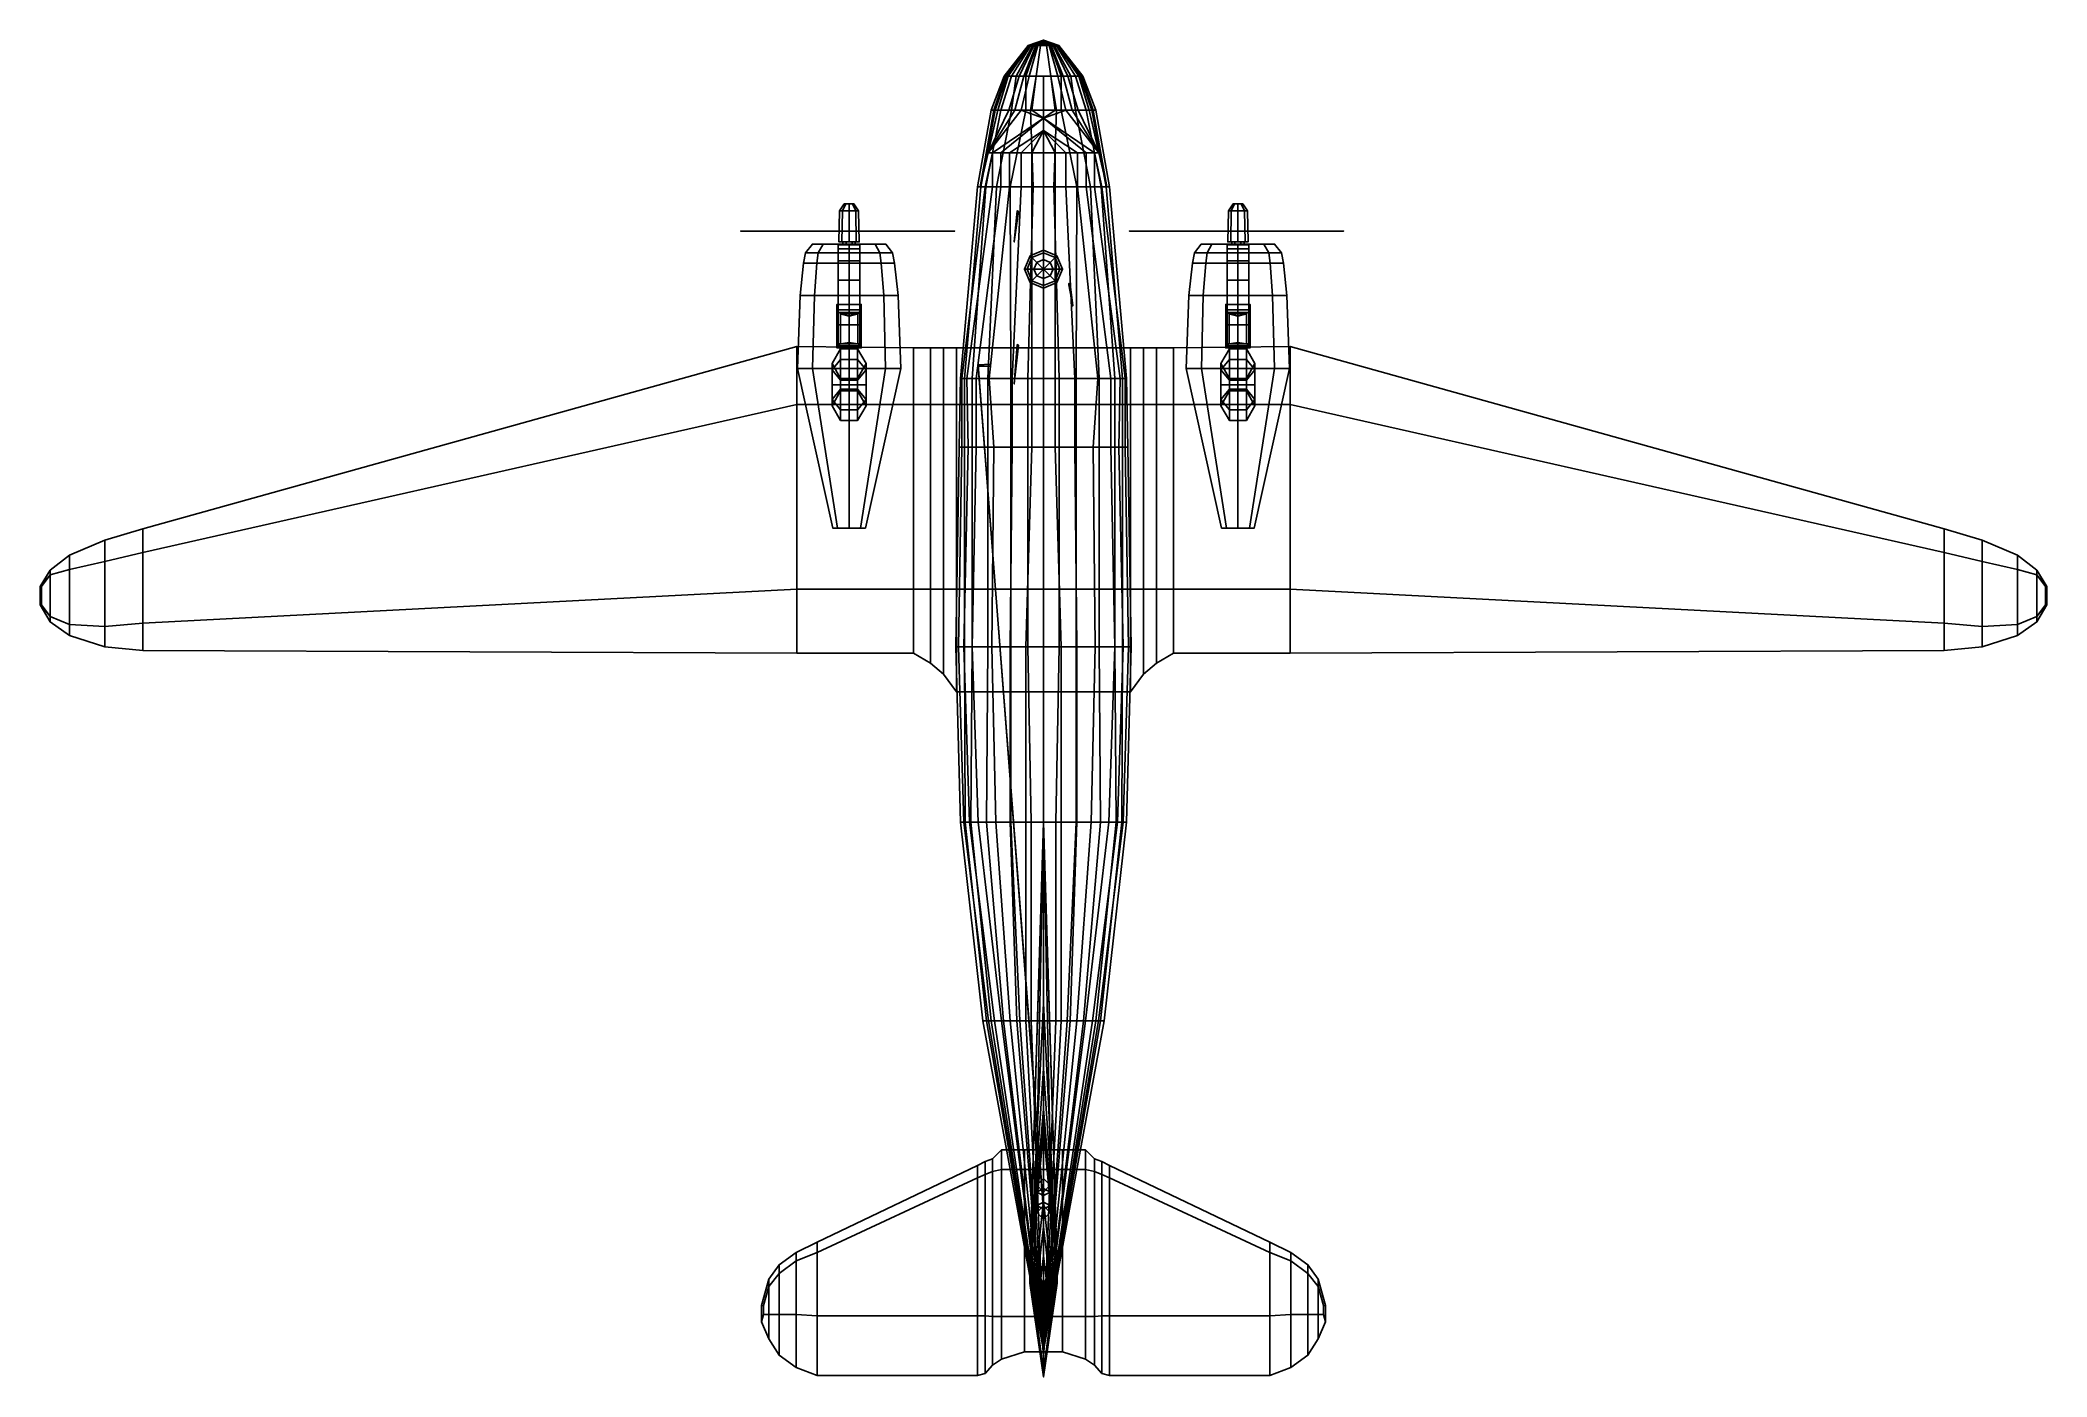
# Model space of a CAD drawing. Header units: millimetres. Extents: x -14.8 to 14.8, y -9.8 to 40.
# Drawn here: x -14.76 to 14.76, y -9.84 to 9.83 of the extents above.
import ezdxf

# ---------------------------------------------------------------- set-up
doc = ezdxf.new("R2010")
doc.units = ezdxf.units.MM
for name, color, linetype in [('propeller', 1, 'Continuous'), ('wheels', 2, 'Continuous'), ('wing1', 5, 'Continuous'), ('wing2', 1, 'Continuous')]:
    doc.layers.add(name, color=color, linetype=linetype)

msp = doc.modelspace()

# ---------------------------------------------------------------- linework, layer by layer
for points in [[(-0.228, 9.75, -0.107), (-0.228, 9.75, -0.15), (-0.58, 9.3, -0.16), (-0.58, 9.3, -0.05)], [(-0.228, 9.75, -0.15), (-0.212, 9.75, -0.209), (-0.54, 9.3, -0.31), (-0.58, 9.3, -0.16)], [(-0.22, 9.75, -0.072), (-0.228, 9.75, -0.107), (-0.58, 9.3, -0.05), (-0.56, 9.3, 0.04)], [(-0.204, 9.75, -0.036), (-0.22, 9.75, -0.072), (-0.56, 9.3, 0.04), (-0.52, 9.3, 0.13)], [(-0.212, 9.75, -0.209), (-0.184, 9.75, -0.26), (-0.47, 9.3, -0.44), (-0.54, 9.3, -0.31)], [(-0.141, 9.75, 0.027), (-0.204, 9.75, -0.036), (-0.52, 9.3, 0.13), (-0.36, 9.3, 0.29)], [(-0.184, 9.75, -0.26), (-0.157, 9.75, -0.295), (-0.4, 9.3, -0.53), (-0.47, 9.3, -0.44)], [(-0.157, 9.75, -0.295), (-0.102, 9.75, -0.334), (-0.26, 9.3, -0.63), (-0.4, 9.3, -0.53)], [(-0.114, 9.75, 0.042), (-0.141, 9.75, 0.027), (-0.36, 9.3, 0.29), (-0.29, 9.3, 0.33)], [(-0.082, 9.75, 0.05), (-0.114, 9.75, 0.042), (-0.29, 9.3, 0.33), (-0.21, 9.3, 0.35)], [(-0.102, 9.75, -0.334), (-0.043, 9.75, -0.362), (-0.11, 9.3, -0.7), (-0.26, 9.3, -0.63)], [(0, 9.83, -0.107), (0, 9.83, -0.15), (-0.228, 9.75, -0.15), (-0.228, 9.75, -0.107)], [(0, 9.83, -0.15), (0, 9.83, -0.209), (-0.212, 9.75, -0.209), (-0.228, 9.75, -0.15)], [(0, 9.83, -0.072), (0, 9.83, -0.107), (-0.228, 9.75, -0.107), (-0.22, 9.75, -0.072)], [(0, 9.81, -0.036), (0, 9.83, -0.072), (-0.22, 9.75, -0.072), (-0.204, 9.75, -0.036)], [(0, 9.83, -0.209), (0, 9.81, -0.26), (-0.184, 9.75, -0.26), (-0.212, 9.75, -0.209)], [(-0.043, 9.75, 0.058), (-0.082, 9.75, 0.05), (-0.21, 9.3, 0.35), (-0.11, 9.3, 0.37)], [(0, 9.78, 0.027), (0, 9.81, -0.036), (-0.204, 9.75, -0.036), (-0.141, 9.75, 0.027)], [(0, 9.81, -0.26), (0, 9.79, -0.295), (-0.157, 9.75, -0.295), (-0.184, 9.75, -0.26)], [(0, 9.79, -0.295), (0, 9.78, -0.334), (-0.102, 9.75, -0.334), (-0.157, 9.75, -0.295)], [(0, 9.77, 0.042), (0, 9.78, 0.027), (-0.141, 9.75, 0.027), (-0.114, 9.75, 0.042)], [(0, 9.76, 0.05), (0, 9.77, 0.042), (-0.114, 9.75, 0.042), (-0.082, 9.75, 0.05)], [(0.043, 9.75, 0.058), (-0.043, 9.75, 0.058), (-0.11, 9.3, 0.37), (0.11, 9.3, 0.37)], [(0.11, 9.3, -0.7), (-0.11, 9.3, -0.7), (-0.043, 9.75, -0.362), (0.043, 9.75, -0.362)], [(0, 9.78, -0.334), (0, 9.75, -0.362), (-0.043, 9.75, -0.362), (-0.102, 9.75, -0.334)], [(0, 9.75, 0.058), (0, 9.76, 0.05), (-0.082, 9.75, 0.05), (-0.043, 9.75, 0.058)], [(0, 9.75, -0.362), (0, 9.75, -0.362), (0, 9.75, -0.362), (-0.043, 9.75, -0.362)], [(-0.043, 9.75, 0.058), (0, 9.75, 0.058), (0, 9.75, 0.058)], [(0.212, 9.75, -0.209), (0.184, 9.75, -0.26), (0, 9.81, -0.26), (0, 9.83, -0.209)], [(0.228, 9.75, -0.107), (0.228, 9.75, -0.15), (0, 9.83, -0.15), (0, 9.83, -0.107)], [(0.228, 9.75, -0.15), (0.212, 9.75, -0.209), (0, 9.83, -0.209), (0, 9.83, -0.15)], [(0.204, 9.75, -0.036), (0.22, 9.75, -0.072), (0, 9.83, -0.072), (0, 9.81, -0.036)], [(0.22, 9.75, -0.072), (0.228, 9.75, -0.107), (0, 9.83, -0.107), (0, 9.83, -0.072)], [(0.184, 9.75, -0.26), (0.157, 9.75, -0.295), (0, 9.79, -0.295), (0, 9.81, -0.26)], [(0.141, 9.75, 0.027), (0.204, 9.75, -0.036), (0, 9.81, -0.036), (0, 9.78, 0.027)], [(0.157, 9.75, -0.295), (0.102, 9.75, -0.334), (0, 9.78, -0.334), (0, 9.79, -0.295)], [(0.102, 9.75, -0.334), (0.043, 9.75, -0.362), (0, 9.75, -0.362), (0, 9.78, -0.334)], [(0.114, 9.75, 0.042), (0.141, 9.75, 0.027), (0, 9.78, 0.027), (0, 9.77, 0.042)], [(0.082, 9.75, 0.05), (0.114, 9.75, 0.042), (0, 9.77, 0.042), (0, 9.76, 0.05)], [(0.043, 9.75, 0.058), (0.082, 9.75, 0.05), (0, 9.76, 0.05), (0, 9.75, 0.058)], [(0.043, 9.75, -0.362), (0, 9.75, -0.362), (0, 9.75, -0.362)], [(0, 9.75, 0.058), (0, 9.75, 0.058), (0, 9.75, 0.058), (0.043, 9.75, 0.058)], [(0.11, 9.3, 0.37), (0.21, 9.3, 0.35), (0.082, 9.75, 0.05), (0.043, 9.75, 0.058)], [(0.26, 9.3, -0.63), (0.11, 9.3, -0.7), (0.043, 9.75, -0.362), (0.102, 9.75, -0.334)], [(0.21, 9.3, 0.35), (0.29, 9.3, 0.33), (0.114, 9.75, 0.042), (0.082, 9.75, 0.05)], [(0.4, 9.3, -0.53), (0.26, 9.3, -0.63), (0.102, 9.75, -0.334), (0.157, 9.75, -0.295)], [(0.29, 9.3, 0.33), (0.36, 9.3, 0.29), (0.141, 9.75, 0.027), (0.114, 9.75, 0.042)], [(0.36, 9.3, 0.29), (0.52, 9.3, 0.13), (0.204, 9.75, -0.036), (0.141, 9.75, 0.027)], [(0.47, 9.3, -0.44), (0.4, 9.3, -0.53), (0.157, 9.75, -0.295), (0.184, 9.75, -0.26)], [(0.54, 9.3, -0.31), (0.47, 9.3, -0.44), (0.184, 9.75, -0.26), (0.212, 9.75, -0.209)], [(0.52, 9.3, 0.13), (0.56, 9.3, 0.04), (0.22, 9.75, -0.072), (0.204, 9.75, -0.036)], [(0.58, 9.3, -0.16), (0.54, 9.3, -0.31), (0.212, 9.75, -0.209), (0.228, 9.75, -0.15)], [(0.56, 9.3, 0.04), (0.58, 9.3, -0.05), (0.228, 9.75, -0.107), (0.22, 9.75, -0.072)], [(0.58, 9.3, -0.05), (0.58, 9.3, -0.16), (0.228, 9.75, -0.15), (0.228, 9.75, -0.107)], [(-0.77, 8.8, 0.03), (-0.73, 8.8, 0.22), (-0.56, 9.3, 0.04), (-0.58, 9.3, -0.05)], [(-0.77, 8.8, -0.1), (-0.77, 8.8, 0.03), (-0.58, 9.3, -0.05), (-0.58, 9.3, -0.16)], [(-0.71, 8.8, -0.35), (-0.77, 8.8, -0.1), (-0.58, 9.3, -0.16), (-0.54, 9.3, -0.31)], [(-0.73, 8.8, 0.22), (-0.67, 8.8, 0.35), (-0.52, 9.3, 0.13), (-0.56, 9.3, 0.04)], [(-0.63, 8.8, -0.53), (-0.71, 8.8, -0.35), (-0.54, 9.3, -0.31), (-0.47, 9.3, -0.44)], [(-0.67, 8.8, 0.35), (-0.51, 8.8, 0.48), (-0.36, 9.3, 0.29), (-0.52, 9.3, 0.13)], [(-0.47, 8.8, -0.72), (-0.63, 8.8, -0.53), (-0.47, 9.3, -0.44), (-0.4, 9.3, -0.53)], [(-0.51, 8.8, 0.48), (-0.42, 8.8, 0.52), (-0.29, 9.3, 0.33), (-0.36, 9.3, 0.29)], [(-0.26, 8.8, -0.86), (-0.47, 8.8, -0.72), (-0.4, 9.3, -0.53), (-0.26, 9.3, -0.63)], [(-0.42, 8.8, 0.52), (-0.33, 8.8, 0.54), (-0.21, 9.3, 0.35), (-0.29, 9.3, 0.33)], [(-0.33, 8.8, 0.54), (-0.17, 8.8, 0.55), (-0.11, 9.3, 0.37), (-0.21, 9.3, 0.35)], [(-0.19, 8.8, -0.89), (-0.26, 8.8, -0.86), (-0.26, 9.3, -0.63), (-0.11, 9.3, -0.7)], [(0, 8.8, -0.9), (-0.19, 8.8, -0.89), (-0.11, 9.3, -0.7), (0, 9.3, -0.7)], [(-0.17, 8.8, 0.55), (0, 8.8, 0.56), (0, 9.3, 0.37), (-0.11, 9.3, 0.37)], [(0.19, 8.8, -0.89), (0, 8.8, -0.9), (0, 9.3, -0.7), (0.11, 9.3, -0.7)], [(0, 8.8, 0.56), (0.17, 8.8, 0.55), (0.11, 9.3, 0.37), (0, 9.3, 0.37)], [(0.26, 8.8, -0.86), (0.19, 8.8, -0.89), (0.11, 9.3, -0.7), (0.26, 9.3, -0.63)], [(0.17, 8.8, 0.55), (0.33, 8.8, 0.54), (0.21, 9.3, 0.35), (0.11, 9.3, 0.37)], [(0.33, 8.8, 0.54), (0.42, 8.8, 0.52), (0.29, 9.3, 0.33), (0.21, 9.3, 0.35)], [(0.47, 8.8, -0.72), (0.26, 8.8, -0.86), (0.26, 9.3, -0.63), (0.4, 9.3, -0.53)], [(0.42, 8.8, 0.52), (0.51, 8.8, 0.48), (0.36, 9.3, 0.29), (0.29, 9.3, 0.33)], [(0.51, 8.8, 0.48), (0.67, 8.8, 0.35), (0.52, 9.3, 0.13), (0.36, 9.3, 0.29)], [(0.63, 8.8, -0.53), (0.47, 8.8, -0.72), (0.4, 9.3, -0.53), (0.47, 9.3, -0.44)], [(0.71, 8.8, -0.35), (0.63, 8.8, -0.53), (0.47, 9.3, -0.44), (0.54, 9.3, -0.31)], [(0.67, 8.8, 0.35), (0.73, 8.8, 0.22), (0.56, 9.3, 0.04), (0.52, 9.3, 0.13)], [(0.77, 8.8, -0.1), (0.71, 8.8, -0.35), (0.54, 9.3, -0.31), (0.58, 9.3, -0.16)], [(0.73, 8.8, 0.22), (0.77, 8.8, 0.03), (0.58, 9.3, -0.05), (0.56, 9.3, 0.04)], [(0.77, 8.8, 0.03), (0.77, 8.8, -0.1), (0.58, 9.3, -0.16), (0.58, 9.3, -0.05)], [(-0.77, 8.8, 0.03), (-0.77, 8.8, -0.1), (-0.97, 7.67, -0.09), (-0.97, 7.67, 0.2)], [(-0.77, 8.8, -0.1), (-0.71, 8.8, -0.35), (-0.92, 7.67, -0.35), (-0.97, 7.67, -0.09)], [(-0.73, 8.8, 0.22), (-0.77, 8.8, 0.03), (-0.97, 7.67, 0.2), (-0.93, 7.67, 0.38)], [(-0.67, 8.8, 0.35), (-0.73, 8.8, 0.22), (-0.93, 7.67, 0.38)], [(-0.71, 8.8, -0.35), (-0.63, 8.8, -0.53), (-0.85, 7.67, -0.6), (-0.92, 7.67, -0.35)], [(-0.63, 8.8, -0.53), (-0.47, 8.8, -0.72), (-0.69, 7.67, -0.85), (-0.85, 7.67, -0.6)], [(0, 8.68, 0.85), (-0.33, 8.8, 0.54), (-0.815, 8.17, 0.367), (-0.75, 8.17, 0.85)], [(-0.33, 8.8, 0.54), (-0.42, 8.8, 0.52), (-0.815, 8.17, 0.367)], [(-0.42, 8.8, 0.52), (-0.51, 8.8, 0.48), (-0.815, 8.17, 0.367)], [(-0.51, 8.8, 0.48), (-0.67, 8.8, 0.35), (-0.815, 8.17, 0.367)], [(0, 8.68, 0.85), (0, 8.68, 0.85), (-0.75, 8.17, 0.85), (-0.63, 8.17, 0.96)], [(-0.47, 8.8, -0.72), (-0.26, 8.8, -0.86), (-0.49, 7.67, -1), (-0.69, 7.67, -0.85)], [(0, 8.5, 1.02), (0, 8.68, 0.85), (-0.63, 8.17, 0.96), (-0.5, 8.17, 1.05)], [(-0.26, 8.8, -0.86), (-0.19, 8.8, -0.89), (-0.15, 7.67, -1.12), (-0.49, 7.67, -1)], [(0, 8.68, 0.85), (-0.17, 8.8, 0.55), (-0.33, 8.8, 0.54), (0, 8.68, 0.85)], [(-0.19, 8.8, -0.89), (0, 8.8, -0.9), (0, 7.67, -1.13), (-0.15, 7.67, -1.12)], [(0, 8.68, 0.85), (0, 8.8, 0.56), (-0.17, 8.8, 0.55), (0, 8.68, 0.85)], [(0.15, 7.67, -1.12), (0, 7.67, -1.13), (0, 8.8, -0.9), (0.19, 8.8, -0.89)], [(0.75, 8.17, 0.85), (0.815, 8.17, 0.367), (0.33, 8.8, 0.54), (0, 8.68, 0.85)], [(0, 8.68, 0.85), (0.33, 8.8, 0.54), (0.17, 8.8, 0.55), (0, 8.68, 0.85)], [(0, 8.68, 0.85), (0.17, 8.8, 0.55), (0, 8.8, 0.56), (0, 8.68, 0.85)], [(0.5, 8.17, 1.05), (0.63, 8.17, 0.96), (0, 8.68, 0.85), (0, 8.5, 1.02)], [(0.63, 8.17, 0.96), (0.75, 8.17, 0.85), (0, 8.68, 0.85)], [(0.49, 7.67, -1), (0.15, 7.67, -1.12), (0.19, 8.8, -0.89), (0.26, 8.8, -0.86)], [(0.69, 7.67, -0.85), (0.49, 7.67, -1), (0.26, 8.8, -0.86), (0.47, 8.8, -0.72)], [(0.815, 8.17, 0.367), (0.815, 8.17, 0.367), (0.42, 8.8, 0.52), (0.33, 8.8, 0.54)], [(0.815, 8.17, 0.367), (0.815, 8.17, 0.367), (0.51, 8.8, 0.48), (0.42, 8.8, 0.52)], [(0.85, 7.67, -0.6), (0.69, 7.67, -0.85), (0.47, 8.8, -0.72), (0.63, 8.8, -0.53)], [(0.815, 8.17, 0.367), (0.815, 8.17, 0.367), (0.67, 8.8, 0.35), (0.51, 8.8, 0.48)], [(0.92, 7.67, -0.35), (0.85, 7.67, -0.6), (0.63, 8.8, -0.53), (0.71, 8.8, -0.35)], [(0.93, 7.67, 0.38), (0.93, 7.67, 0.38), (0.73, 8.8, 0.22), (0.67, 8.8, 0.35)], [(0.97, 7.67, -0.09), (0.92, 7.67, -0.35), (0.71, 8.8, -0.35), (0.77, 8.8, -0.1)], [(0.93, 7.67, 0.38), (0.97, 7.67, 0.2), (0.77, 8.8, 0.03), (0.73, 8.8, 0.22)], [(0.97, 7.67, 0.2), (0.97, 7.67, -0.09), (0.77, 8.8, -0.1), (0.77, 8.8, 0.03)], [(0, 8.5, 1.02), (0, 8.5, 1.02), (-0.5, 8.17, 1.05), (-0.33, 8.17, 1.12)], [(0, 8.5, 1.02), (0, 8.5, 1.02), (-0.33, 8.17, 1.12), (-0.17, 8.17, 1.14)], [(-0.17, 8.17, 1.14), (0, 8.17, 1.14), (0, 8.5, 1.02)], [(0, 8.5, 1.02), (0, 8.5, 1.02), (0, 8.17, 1.14), (0.17, 8.17, 1.14)], [(0, 8.5, 1.02), (0, 8.5, 1.02), (0.17, 8.17, 1.14), (0.33, 8.17, 1.12)], [(0, 8.5, 1.02), (0, 8.5, 1.02), (0.33, 8.17, 1.12), (0.5, 8.17, 1.05)], [(-0.75, 8.17, 0.85), (-0.815, 8.17, 0.367), (-0.93, 7.67, 0.38), (-0.86, 7.67, 0.69)], [(-0.75, 8.17, 0.85), (-0.75, 8.17, 0.85), (-0.86, 7.67, 0.69), (-0.75, 7.67, 0.93)], [(-0.63, 8.17, 0.96), (-0.75, 8.17, 0.85), (-0.75, 7.67, 0.93), (-0.63, 7.67, 1.05)], [(-0.5, 8.17, 1.05), (-0.63, 8.17, 0.96), (-0.63, 7.67, 1.05), (-0.5, 7.67, 1.14)], [(-0.33, 8.17, 1.12), (-0.5, 8.17, 1.05), (-0.5, 7.67, 1.14), (-0.33, 7.67, 1.21)], [(-0.17, 8.17, 1.14), (-0.33, 8.17, 1.12), (-0.33, 7.67, 1.21), (-0.17, 7.67, 1.23)], [(-0.17, 7.67, 1.23), (0, 7.67, 1.23), (0, 8.17, 1.14), (-0.17, 8.17, 1.14)], [(0.17, 8.17, 1.14), (0, 8.17, 1.14), (0, 7.67, 1.23), (0.17, 7.67, 1.23)], [(0.17, 7.67, 1.23), (0.33, 7.67, 1.21), (0.33, 8.17, 1.12), (0.17, 8.17, 1.14)], [(0.33, 7.67, 1.21), (0.5, 7.67, 1.14), (0.5, 8.17, 1.05), (0.33, 8.17, 1.12)], [(0.5, 7.67, 1.14), (0.63, 7.67, 1.05), (0.63, 8.17, 0.96), (0.5, 8.17, 1.05)], [(0.63, 7.67, 1.05), (0.75, 7.67, 0.93), (0.75, 8.17, 0.85), (0.63, 8.17, 0.96)], [(0.86, 7.67, 0.69), (0.93, 7.67, 0.38), (0.815, 8.17, 0.367), (0.75, 8.17, 0.85)], [(0.75, 7.67, 0.93), (0.86, 7.67, 0.69), (0.75, 8.17, 0.85)], [(-0.97, 7.67, -0.09), (-0.92, 7.67, -0.35), (-1.16, 4.85, -0.49), (-1.22, 4.85, -0.05)], [(-0.97, 7.67, 0.2), (-0.97, 7.67, -0.09), (-1.22, 4.85, -0.05), (-1.22, 4.85, 0.39)], [(-0.86, 7.67, 0.69), (-0.97, 7.67, 0.2), (-1.22, 4.85, 0.39), (-1.2, 4.85, 0.55)], [(-0.75, 7.67, 0.93), (-0.86, 7.67, 0.69), (-1.2, 4.85, 0.55), (-1.13, 4.85, 0.79)], [(-0.92, 7.67, -0.35), (-0.85, 7.67, -0.6), (-1.05, 4.85, -0.74), (-1.16, 4.85, -0.49)], [(-0.63, 7.67, 1.05), (-0.75, 7.67, 0.93), (-1.13, 4.85, 0.79), (-0.99, 4.85, 1.03)], [(-0.85, 7.67, -0.6), (-0.69, 7.67, -0.85), (-0.82, 4.85, -0.99), (-1.05, 4.85, -0.74)], [(-0.5, 7.67, 1.14), (-0.63, 7.67, 1.05), (-0.99, 4.85, 1.03), (-0.8, 4.85, 1.23)], [(-0.69, 7.67, -0.85), (-0.49, 7.67, -1), (-0.48, 4.85, -1.17), (-0.82, 4.85, -0.99)], [(-0.33, 7.67, 1.21), (-0.5, 7.67, 1.14), (-0.8, 4.85, 1.23), (-0.46, 4.85, 1.41)], [(-0.49, 7.67, -1), (-0.15, 7.67, -1.12), (-0.23, 4.85, -1.25), (-0.48, 4.85, -1.17)], [(-0.17, 7.67, 1.23), (-0.33, 7.67, 1.21), (-0.46, 4.85, 1.41), (-0.17, 4.85, 1.48)], [(-0.15, 7.67, -1.12), (0, 7.67, -1.13), (0, 4.85, -1.25), (-0.23, 4.85, -1.25)], [(-0.17, 4.85, 1.48), (0, 4.85, 1.48), (0, 7.67, 1.23), (-0.17, 7.67, 1.23)], [(0.17, 7.67, 1.23), (0, 7.67, 1.23), (0, 4.85, 1.48), (0.17, 4.85, 1.48)], [(0.23, 4.85, -1.25), (0, 4.85, -1.25), (0, 7.67, -1.13), (0.15, 7.67, -1.12)], [(0.48, 4.85, -1.17), (0.23, 4.85, -1.25), (0.15, 7.67, -1.12), (0.49, 7.67, -1)], [(0.17, 4.85, 1.48), (0.46, 4.85, 1.41), (0.33, 7.67, 1.21), (0.17, 7.67, 1.23)], [(0.46, 4.85, 1.41), (0.8, 4.85, 1.23), (0.5, 7.67, 1.14), (0.33, 7.67, 1.21)], [(0.82, 4.85, -0.99), (0.48, 4.85, -1.17), (0.49, 7.67, -1), (0.69, 7.67, -0.85)], [(0.8, 4.85, 1.23), (0.99, 4.85, 1.03), (0.63, 7.67, 1.05), (0.5, 7.67, 1.14)], [(0.99, 4.85, 1.03), (1.13, 4.85, 0.79), (0.75, 7.67, 0.93), (0.63, 7.67, 1.05)], [(1.05, 4.85, -0.74), (0.82, 4.85, -0.99), (0.69, 7.67, -0.85), (0.85, 7.67, -0.6)], [(1.13, 4.85, 0.79), (1.2, 4.85, 0.55), (0.86, 7.67, 0.69), (0.75, 7.67, 0.93)], [(1.16, 4.85, -0.49), (1.05, 4.85, -0.74), (0.85, 7.67, -0.6), (0.92, 7.67, -0.35)], [(1.2, 4.85, 0.55), (1.22, 4.85, 0.39), (0.97, 7.67, 0.2), (0.86, 7.67, 0.69)], [(1.22, 4.85, -0.05), (1.16, 4.85, -0.49), (0.92, 7.67, -0.35), (0.97, 7.67, -0.09)], [(1.22, 4.85, 0.39), (1.22, 4.85, -0.05), (0.97, 7.67, -0.09), (0.97, 7.67, 0.2)], [(-0.37, 7.31, 1.26), (-0.385, 7.319, 1.26), (-0.43, 6.86, 2.28)], [(-0.385, 7.319, 1.26), (-0.385, 7.301, 1.26), (-0.43, 6.86, 2.28)], [(-0.385, 7.301, 1.26), (-0.37, 7.31, 1.26), (-0.43, 6.86, 2.28)], [(-0.171, 6.631, 1.47), (-0.198, 6.658, 1.31), (-0.28, 6.46, 1.33), (-0.242, 6.46, 1.47)], [(-0.099, 6.559, 1.572), (-0.171, 6.631, 1.47), (-0.242, 6.46, 1.47), (-0.14, 6.46, 1.572)], [(0, 6.702, 1.47), (0, 6.74, 1.31), (-0.198, 6.658, 1.31), (-0.171, 6.631, 1.47)], [(0, 6.6, 1.572), (0, 6.702, 1.47), (-0.171, 6.631, 1.47), (-0.099, 6.559, 1.572)], [(0, 6.46, 1.61), (-0.099, 6.559, 1.572), (-0.14, 6.46, 1.572), (0, 6.46, 1.61)], [(0, 6.46, 1.61), (0, 6.6, 1.572), (-0.099, 6.559, 1.572), (0, 6.46, 1.61)], [(0.171, 6.631, 1.47), (0.198, 6.658, 1.31), (0, 6.74, 1.31), (0, 6.702, 1.47)], [(0.099, 6.559, 1.572), (0.171, 6.631, 1.47), (0, 6.702, 1.47), (0, 6.6, 1.572)], [(0, 6.46, 1.61), (0.099, 6.559, 1.572), (0, 6.6, 1.572), (0, 6.46, 1.61)], [(0, 6.46, 1.61), (0.14, 6.46, 1.572), (0.099, 6.559, 1.572), (0, 6.46, 1.61)], [(0.14, 6.46, 1.572), (0.242, 6.46, 1.47), (0.171, 6.631, 1.47), (0.099, 6.559, 1.572)], [(0.242, 6.46, 1.47), (0.28, 6.46, 1.33), (0.198, 6.658, 1.31), (0.171, 6.631, 1.47)], [(-0.242, 6.46, 1.47), (-0.28, 6.46, 1.33), (-0.198, 6.262, 1.35), (-0.171, 6.289, 1.47)], [(-0.14, 6.46, 1.572), (-0.242, 6.46, 1.47), (-0.171, 6.289, 1.47), (-0.099, 6.361, 1.572)], [(-0.171, 6.289, 1.47), (-0.198, 6.262, 1.35), (0, 6.18, 1.36), (0, 6.218, 1.47)], [(-0.099, 6.361, 1.572), (-0.171, 6.289, 1.47), (0, 6.218, 1.47), (0, 6.32, 1.572)], [(0, 6.46, 1.61), (-0.14, 6.46, 1.572), (-0.099, 6.361, 1.572), (0, 6.46, 1.61)], [(0, 6.46, 1.61), (-0.099, 6.361, 1.572), (0, 6.32, 1.572), (0, 6.46, 1.61)], [(0, 6.46, 1.61), (0, 6.32, 1.572), (0.099, 6.361, 1.572), (0, 6.46, 1.61)], [(0, 6.46, 1.61), (0.099, 6.361, 1.572), (0.14, 6.46, 1.572), (0, 6.46, 1.61)], [(0, 6.32, 1.572), (0, 6.218, 1.47), (0.171, 6.289, 1.47), (0.099, 6.361, 1.572)], [(0, 6.218, 1.47), (0, 6.18, 1.36), (0.198, 6.262, 1.35), (0.171, 6.289, 1.47)], [(0.099, 6.361, 1.572), (0.171, 6.289, 1.47), (0.242, 6.46, 1.47), (0.14, 6.46, 1.572)], [(0.171, 6.289, 1.47), (0.198, 6.262, 1.35), (0.28, 6.46, 1.33), (0.242, 6.46, 1.47)], [(0.39, 6.24, 1.35), (0.375, 6.249, 1.35), (0.43, 5.92, 2.07)], [(0.375, 6.249, 1.35), (0.375, 6.231, 1.35), (0.43, 5.92, 2.07)], [(0.375, 6.231, 1.35), (0.39, 6.24, 1.35), (0.43, 5.92, 2.07)], [(0, 5.97, 1.38), (0, 5.89, 1.38), (0, 5.89, 1.63), (0, 5.97, 1.63)], [(0, 5.97, 1.63), (0, 5.89, 1.63), (0, 5.89, 1.38), (0, 5.97, 1.38)], [(0, 5.89, 1.6), (0, -7.171, 3.406), (0, -7.194, 3.439), (0, 5.89, 1.63)], [(0, 5.89, 1.63), (0, -7.194, 3.439), (0, -7.171, 3.406), (0, 5.89, 1.6)], [(-0.37, 5.34, 1.43), (-0.385, 5.349, 1.43), (-0.43, 4.77, 2.68)], [(-0.385, 5.349, 1.43), (-0.385, 5.331, 1.43), (-0.43, 4.77, 2.68)], [(-0.385, 5.331, 1.43), (-0.37, 5.34, 1.43), (-0.43, 4.77, 2.68)], [(-0.96, 5.05, 1.39), (-0.96, 5.03, 1.37), (-0.78, 5.03, 1.12), (-0.78, 5.06, 1.12)], [(-0.78, 5.06, 1.12), (-0.78, 5.03, 1.12), (-0.96, 5.03, 1.37), (-0.96, 5.05, 1.39)], [(-0.96, 5.03, 1.37), (0, -7.35, 3.93), (0, -7.4, 3.97), (-0.96, 5.05, 1.39)], [(-0.96, 5.05, 1.39), (0, -7.4, 3.97), (0, -7.35, 3.93), (-0.96, 5.03, 1.37)], [(-1.22, 4.85, -0.05), (-1.16, 4.85, -0.49), (-1.16, 3.84, -0.49), (-1.24, 3.84, -0.05)], [(-1.22, 4.85, 0.39), (-1.22, 4.85, -0.05), (-1.24, 3.84, -0.05), (-1.24, 3.84, 0.29)], [(-1.2, 4.85, 0.55), (-1.22, 4.85, 0.39), (-1.24, 3.84, 0.29), (-1.2, 3.84, 0.52)], [(-1.13, 4.85, 0.79), (-1.2, 4.85, 0.55), (-1.2, 3.84, 0.52), (-1.11, 3.84, 0.79)], [(-1.16, 4.85, -0.49), (-1.05, 4.85, -0.74), (-1.05, 3.84, -0.74), (-1.16, 3.84, -0.49)], [(-0.99, 4.85, 1.03), (-1.13, 4.85, 0.79), (-1.11, 3.84, 0.79), (-0.99, 3.84, 0.99)], [(-1.05, 4.85, -0.74), (-0.82, 4.85, -0.99), (-0.82, 3.84, -0.99), (-1.05, 3.84, -0.74)], [(-0.8, 4.85, 1.23), (-0.99, 4.85, 1.03), (-0.99, 3.84, 0.99), (-0.73, 3.84, 1.25)], [(-0.82, 4.85, -0.99), (-0.48, 4.85, -1.17), (-0.48, 3.84, -1.17), (-0.82, 3.84, -0.99)], [(-0.46, 4.85, 1.41), (-0.8, 4.85, 1.23), (-0.73, 3.84, 1.25), (-0.46, 3.84, 1.38)], [(-0.48, 4.85, -1.17), (-0.23, 4.85, -1.25), (-0.23, 3.84, -1.25), (-0.48, 3.84, -1.17)], [(-0.17, 4.85, 1.48), (-0.46, 4.85, 1.41), (-0.46, 3.84, 1.38), (-0.17, 3.84, 1.46)], [(-0.23, 4.85, -1.25), (0, 4.85, -1.25), (0, 3.84, -1.25), (-0.23, 3.84, -1.25)], [(-0.17, 3.84, 1.46), (0, 3.84, 1.48), (0, 4.85, 1.48), (-0.17, 4.85, 1.48)], [(0.17, 4.85, 1.48), (0, 4.85, 1.48), (0, 3.84, 1.48), (0.17, 3.84, 1.46)], [(0.23, 3.84, -1.25), (0, 3.84, -1.25), (0, 4.85, -1.25), (0.23, 4.85, -1.25)], [(0.17, 3.84, 1.46), (0.46, 3.84, 1.38), (0.46, 4.85, 1.41), (0.17, 4.85, 1.48)], [(0.48, 3.84, -1.17), (0.23, 3.84, -1.25), (0.23, 4.85, -1.25), (0.48, 4.85, -1.17)], [(0.46, 3.84, 1.38), (0.73, 3.84, 1.25), (0.8, 4.85, 1.23), (0.46, 4.85, 1.41)], [(0.82, 3.84, -0.99), (0.48, 3.84, -1.17), (0.48, 4.85, -1.17), (0.82, 4.85, -0.99)], [(0.73, 3.84, 1.25), (0.99, 3.84, 0.99), (0.99, 4.85, 1.03), (0.8, 4.85, 1.23)], [(1.05, 3.84, -0.74), (0.82, 3.84, -0.99), (0.82, 4.85, -0.99), (1.05, 4.85, -0.74)], [(0.99, 3.84, 0.99), (1.11, 3.84, 0.79), (1.13, 4.85, 0.79), (0.99, 4.85, 1.03)], [(1.16, 3.84, -0.49), (1.05, 3.84, -0.74), (1.05, 4.85, -0.74), (1.16, 4.85, -0.49)], [(1.11, 3.84, 0.79), (1.2, 3.84, 0.52), (1.2, 4.85, 0.55), (1.13, 4.85, 0.79)], [(1.24, 3.84, -0.05), (1.16, 3.84, -0.49), (1.16, 4.85, -0.49), (1.22, 4.85, -0.05)], [(1.2, 3.84, 0.52), (1.24, 3.84, 0.29), (1.22, 4.85, 0.39), (1.2, 4.85, 0.55)], [(1.24, 3.84, 0.29), (1.24, 3.84, -0.05), (1.22, 4.85, -0.05), (1.22, 4.85, 0.39)], [(-1.24, 3.84, 0.29), (-1.24, 3.84, -0.05), (-1.29, 0.9, -0.85), (-1.29, 0.9, 0.3)], [(-1.24, 3.84, -0.05), (-1.16, 3.84, -0.49), (-1.16, 0.9, -1.04), (-1.29, 0.9, -0.85)], [(-1.2, 3.84, 0.52), (-1.24, 3.84, 0.29), (-1.29, 0.9, 0.3), (-1.25, 0.9, 0.53)], [(-1.11, 3.84, 0.79), (-1.2, 3.84, 0.52), (-1.25, 0.9, 0.53), (-1.17, 0.9, 0.8)], [(-0.99, 3.84, 0.99), (-1.11, 3.84, 0.79), (-1.17, 0.9, 0.8), (-1.05, 0.9, 1)], [(-1.16, 3.84, -0.49), (-1.05, 3.84, -0.74), (-1.05, 0.9, -1.12), (-1.16, 0.9, -1.04)], [(-1.05, 3.84, -0.74), (-0.82, 3.84, -0.99), (-0.82, 0.9, -1.16), (-1.05, 0.9, -1.12)], [(-0.73, 3.84, 1.25), (-0.99, 3.84, 0.99), (-1.05, 0.9, 1), (-0.76, 0.9, 1.26)], [(-0.82, 3.84, -0.99), (-0.48, 3.84, -1.17), (-0.48, 0.9, -1.21), (-0.82, 0.9, -1.16)], [(-0.46, 3.84, 1.38), (-0.73, 3.84, 1.25), (-0.76, 0.9, 1.26), (-0.49, 0.9, 1.39)], [(-0.17, 3.84, 1.46), (-0.46, 3.84, 1.38), (-0.49, 0.9, 1.39), (-0.26, 0.9, 1.47)], [(-0.48, 3.84, -1.17), (-0.23, 3.84, -1.25), (-0.23, 0.9, -1.24), (-0.48, 0.9, -1.21)], [(-0.26, 0.9, 1.47), (0, 0.9, 1.49), (0, 3.84, 1.48), (-0.17, 3.84, 1.46)], [(-0.23, 3.84, -1.25), (0, 3.84, -1.25), (0, 0.9, -1.24), (-0.23, 0.9, -1.24)], [(0.17, 3.84, 1.46), (0, 3.84, 1.48), (0, 0.9, 1.49), (0.26, 0.9, 1.47)], [(0.23, 0.9, -1.24), (0, 0.9, -1.24), (0, 3.84, -1.25), (0.23, 3.84, -1.25)], [(0.26, 0.9, 1.47), (0.49, 0.9, 1.39), (0.46, 3.84, 1.38), (0.17, 3.84, 1.46)], [(0.48, 0.9, -1.21), (0.23, 0.9, -1.24), (0.23, 3.84, -1.25), (0.48, 3.84, -1.17)], [(0.49, 0.9, 1.39), (0.76, 0.9, 1.26), (0.73, 3.84, 1.25), (0.46, 3.84, 1.38)], [(0.82, 0.9, -1.16), (0.48, 0.9, -1.21), (0.48, 3.84, -1.17), (0.82, 3.84, -0.99)], [(0.76, 0.9, 1.26), (1.05, 0.9, 1), (0.99, 3.84, 0.99), (0.73, 3.84, 1.25)], [(1.05, 0.9, -1.12), (0.82, 0.9, -1.16), (0.82, 3.84, -0.99), (1.05, 3.84, -0.74)], [(1.05, 0.9, 1), (1.17, 0.9, 0.8), (1.11, 3.84, 0.79), (0.99, 3.84, 0.99)], [(1.16, 0.9, -1.04), (1.05, 0.9, -1.12), (1.05, 3.84, -0.74), (1.16, 3.84, -0.49)], [(1.17, 0.9, 0.8), (1.25, 0.9, 0.53), (1.2, 3.84, 0.52), (1.11, 3.84, 0.79)], [(1.29, 0.9, -0.85), (1.16, 0.9, -1.04), (1.16, 3.84, -0.49), (1.24, 3.84, -0.05)], [(1.25, 0.9, 0.53), (1.29, 0.9, 0.3), (1.24, 3.84, 0.29), (1.2, 3.84, 0.52)], [(1.29, 0.9, 0.3), (1.29, 0.9, -0.85), (1.24, 3.84, -0.05), (1.24, 3.84, 0.29)], [(-1.29, 0.9, -0.85), (-1.16, 0.9, -1.04), (-1.15, -1.68, -0.46), (-1.22, -1.68, -0.06)], [(-1.29, 0.9, 0.3), (-1.29, 0.9, -0.85), (-1.22, -1.68, -0.06), (-1.22, -1.68, 0.23)], [(-1.25, 0.9, 0.53), (-1.29, 0.9, 0.3), (-1.22, -1.68, 0.23), (-1.17, -1.68, 0.52)], [(-1.17, 0.9, 0.8), (-1.25, 0.9, 0.53), (-1.17, -1.68, 0.52), (-1.09, -1.68, 0.79)], [(-1.05, 0.9, 1), (-1.17, 0.9, 0.8), (-1.09, -1.68, 0.79), (-0.96, -1.68, 1.06)], [(-1.16, 0.9, -1.04), (-1.05, 0.9, -1.12), (-1.07, -1.68, -0.6), (-1.15, -1.68, -0.46)], [(-1.05, 0.9, -1.12), (-0.82, 0.9, -1.16), (-0.84, -1.68, -0.83), (-1.07, -1.68, -0.6)], [(-0.76, 0.9, 1.26), (-1.05, 0.9, 1), (-0.96, -1.68, 1.06), (-0.7, -1.68, 1.33)], [(-0.82, 0.9, -1.16), (-0.48, 0.9, -1.21), (-0.48, -1.68, -0.97), (-0.84, -1.68, -0.83)], [(-0.49, 0.9, 1.39), (-0.76, 0.9, 1.26), (-0.7, -1.68, 1.33), (-0.49, -1.68, 1.43)], [(-0.26, 0.9, 1.47), (-0.49, 0.9, 1.39), (-0.49, -1.68, 1.43), (-0.26, -1.68, 1.5)], [(-0.48, 0.9, -1.21), (-0.23, 0.9, -1.24), (-0.18, -1.68, -1.03), (-0.48, -1.68, -0.97)], [(-0.26, -1.68, 1.5), (0, -1.68, 1.52), (0, 0.9, 1.49), (-0.26, 0.9, 1.47)], [(-0.23, 0.9, -1.24), (0, 0.9, -1.24), (0, -1.68, -1.03), (-0.18, -1.68, -1.03)], [(0.18, -1.68, -1.03), (0, -1.68, -1.03), (0, 0.9, -1.24), (0.23, 0.9, -1.24)], [(0.26, 0.9, 1.47), (0, 0.9, 1.49), (0, -1.68, 1.52), (0.26, -1.68, 1.5)], [(0.48, -1.68, -0.97), (0.18, -1.68, -1.03), (0.23, 0.9, -1.24), (0.48, 0.9, -1.21)], [(0.26, -1.68, 1.5), (0.49, -1.68, 1.43), (0.49, 0.9, 1.39), (0.26, 0.9, 1.47)], [(0.84, -1.68, -0.83), (0.48, -1.68, -0.97), (0.48, 0.9, -1.21), (0.82, 0.9, -1.16)], [(0.49, -1.68, 1.43), (0.7, -1.68, 1.33), (0.76, 0.9, 1.26), (0.49, 0.9, 1.39)], [(0.7, -1.68, 1.33), (0.96, -1.68, 1.06), (1.05, 0.9, 1), (0.76, 0.9, 1.26)], [(1.07, -1.68, -0.6), (0.84, -1.68, -0.83), (0.82, 0.9, -1.16), (1.05, 0.9, -1.12)], [(0.96, -1.68, 1.06), (1.09, -1.68, 0.79), (1.17, 0.9, 0.8), (1.05, 0.9, 1)], [(1.15, -1.68, -0.46), (1.07, -1.68, -0.6), (1.05, 0.9, -1.12), (1.16, 0.9, -1.04)], [(1.09, -1.68, 0.79), (1.17, -1.68, 0.52), (1.25, 0.9, 0.53), (1.17, 0.9, 0.8)], [(1.22, -1.68, -0.06), (1.15, -1.68, -0.46), (1.16, 0.9, -1.04), (1.29, 0.9, -0.85)], [(1.17, -1.68, 0.52), (1.22, -1.68, 0.23), (1.29, 0.9, 0.3), (1.25, 0.9, 0.53)], [(1.22, -1.68, 0.23), (1.22, -1.68, -0.06), (1.29, 0.9, -0.85), (1.29, 0.9, 0.3)], [(-1.17, -1.68, 0.52), (-1.22, -1.68, 0.23), (-0.89, -4.6, 0.19), (-0.81, -4.6, 0.68)], [(-1.22, -1.68, 0.23), (-1.22, -1.68, -0.06), (-0.89, -4.6, -0.06), (-0.89, -4.6, 0.19)], [(-1.22, -1.68, -0.06), (-1.15, -1.68, -0.46), (-0.84, -4.6, -0.2), (-0.89, -4.6, -0.06)], [(-1.09, -1.68, 0.79), (-1.17, -1.68, 0.52), (-0.81, -4.6, 0.68), (-0.72, -4.6, 0.97)], [(-1.15, -1.68, -0.46), (-1.07, -1.68, -0.6), (-0.77, -4.6, -0.35), (-0.84, -4.6, -0.2)], [(-0.96, -1.68, 1.06), (-1.09, -1.68, 0.79), (-0.72, -4.6, 0.97), (-0.62, -4.6, 1.13)], [(-1.07, -1.68, -0.6), (-0.84, -1.68, -0.83), (-0.59, -4.6, -0.53), (-0.77, -4.6, -0.35)], [(-0.7, -1.68, 1.33), (-0.96, -1.68, 1.06), (-0.62, -4.6, 1.13), (-0.49, -4.6, 1.24)], [(-0.84, -1.68, -0.83), (-0.48, -1.68, -0.97), (-0.35, -4.6, -0.63), (-0.59, -4.6, -0.53)], [(-0.49, -1.68, 1.43), (-0.7, -1.68, 1.33), (-0.49, -4.6, 1.24), (-0.39, -4.6, 1.28)], [(-0.26, -1.68, 1.5), (-0.49, -1.68, 1.43), (-0.39, -4.6, 1.28), (-0.26, -4.6, 1.31)], [(-0.48, -1.68, -0.97), (-0.18, -1.68, -1.03), (-0.18, -4.6, -0.66), (-0.35, -4.6, -0.63)], [(-0.26, -4.6, 1.31), (0, -4.6, 1.38), (0, -1.68, 1.52), (-0.26, -1.68, 1.5)], [(0, -1.68, 1.52), (0, -1.68, 0.96), (-0.2, -8.26, 0.96), (-0.2, -8.21, 1.52)], [(0, -1.68, 0.96), (0, -1.68, 0.65), (-0.13, -8.25, 0.65), (-0.2, -8.26, 0.96)], [(0, -4.34, 1.6), (0, -1.68, 1.52), (-0.2, -8.21, 1.52), (-0.19, -8.19, 1.6)], [(-0.18, -1.68, -1.03), (0, -1.68, -1.03), (0, -4.6, -0.66), (-0.18, -4.6, -0.66)], [(0, -1.68, 0.65), (0, -9.45, 0.65), (-0.13, -8.46, 0.65), (-0.13, -8.25, 0.65)], [(0.26, -1.68, 1.5), (0, -1.68, 1.52), (0, -4.6, 1.38), (0.26, -4.6, 1.31)], [(0.18, -4.6, -0.66), (0, -4.6, -0.66), (0, -1.68, -1.03), (0.18, -1.68, -1.03)], [(0.13, -8.25, 0.65), (0.13, -8.46, 0.65), (0, -9.45, 0.65), (0, -1.68, 0.65)], [(0.2, -8.21, 1.52), (0.2, -8.26, 0.96), (0, -1.68, 0.96), (0, -1.68, 1.52)], [(0.2, -8.26, 0.96), (0.13, -8.25, 0.65), (0, -1.68, 0.65), (0, -1.68, 0.96)], [(0.19, -8.19, 1.6), (0.2, -8.21, 1.52), (0, -1.68, 1.52), (0, -4.34, 1.6)], [(0.35, -4.6, -0.63), (0.18, -4.6, -0.66), (0.18, -1.68, -1.03), (0.48, -1.68, -0.97)], [(0.26, -4.6, 1.31), (0.39, -4.6, 1.28), (0.49, -1.68, 1.43), (0.26, -1.68, 1.5)], [(0.59, -4.6, -0.53), (0.35, -4.6, -0.63), (0.48, -1.68, -0.97), (0.84, -1.68, -0.83)], [(0.39, -4.6, 1.28), (0.49, -4.6, 1.24), (0.7, -1.68, 1.33), (0.49, -1.68, 1.43)], [(0.49, -4.6, 1.24), (0.62, -4.6, 1.13), (0.96, -1.68, 1.06), (0.7, -1.68, 1.33)], [(0.77, -4.6, -0.35), (0.59, -4.6, -0.53), (0.84, -1.68, -0.83), (1.07, -1.68, -0.6)], [(0.62, -4.6, 1.13), (0.72, -4.6, 0.97), (1.09, -1.68, 0.79), (0.96, -1.68, 1.06)], [(0.72, -4.6, 0.97), (0.81, -4.6, 0.68), (1.17, -1.68, 0.52), (1.09, -1.68, 0.79)], [(0.84, -4.6, -0.2), (0.77, -4.6, -0.35), (1.07, -1.68, -0.6), (1.15, -1.68, -0.46)], [(0.81, -4.6, 0.68), (0.89, -4.6, 0.19), (1.22, -1.68, 0.23), (1.17, -1.68, 0.52)], [(0.89, -4.6, -0.06), (0.84, -4.6, -0.2), (1.15, -1.68, -0.46), (1.22, -1.68, -0.06)], [(0.89, -4.6, 0.19), (0.89, -4.6, -0.06), (1.22, -1.68, -0.06), (1.22, -1.68, 0.23)], [(0, -5.3, 1.68), (0, -4.34, 1.6), (-0.19, -8.19, 1.6), (-0.19, -8.16, 1.68)], [(0.19, -8.16, 1.68), (0.19, -8.19, 1.6), (0, -4.34, 1.6), (0, -5.3, 1.68)], [(-0.81, -4.6, 0.68), (-0.89, -4.6, 0.19), (0, -9.45, 0.53), (0, -9.45, 0.57)], [(-0.89, -4.6, -0.06), (-0.84, -4.6, -0.2), (0, -9.45, 0.48), (0, -9.45, 0.51)], [(-0.89, -4.6, 0.19), (-0.89, -4.6, -0.06), (0, -9.45, 0.51), (0, -9.45, 0.53)], [(-0.84, -4.6, -0.2), (-0.77, -4.6, -0.35), (0, -9.45, 0.45), (0, -9.45, 0.48)], [(-0.72, -4.6, 0.97), (-0.81, -4.6, 0.68), (0, -9.45, 0.57), (0, -9.45, 0.58)], [(-0.77, -4.6, -0.35), (-0.59, -4.6, -0.53), (0, -9.45, 0.43), (0, -9.45, 0.45)], [(-0.62, -4.6, 1.13), (-0.72, -4.6, 0.97), (0, -9.45, 0.58), (0, -9.45, 0.6)], [(-0.49, -4.6, 1.24), (-0.62, -4.6, 1.13), (0, -9.45, 0.6), (0, -9.45, 0.62)], [(-0.59, -4.6, -0.53), (-0.35, -4.6, -0.63), (0, -9.45, 0.4), (0, -9.45, 0.43)], [(-0.39, -4.6, 1.28), (-0.49, -4.6, 1.24), (0, -9.45, 0.62), (0, -9.45, 0.63)], [(-0.26, -4.6, 1.31), (-0.39, -4.6, 1.28), (0, -9.45, 0.63), (0, -9.45, 0.64)], [(-0.35, -4.6, -0.63), (-0.18, -4.6, -0.66), (0, -9.45, 0.39), (0, -9.45, 0.4)], [(0, -9.45, 0.64), (0, -9.45, 0.65), (0, -4.6, 1.38), (-0.26, -4.6, 1.31)], [(-0.18, -4.6, -0.66), (0, -4.6, -0.66), (0, -9.45, 0.39)], [(0, -9.45, 0.45), (0, -9.45, 0.43), (0.59, -4.6, -0.53), (0.77, -4.6, -0.35)], [(0, -9.45, 0.43), (0, -9.45, 0.4), (0.35, -4.6, -0.63), (0.59, -4.6, -0.53)], [(0, -9.45, 0.39), (0, -9.45, 0.39), (0, -4.6, -0.66), (0.18, -4.6, -0.66)], [(0, -9.45, 0.4), (0, -9.45, 0.39), (0.18, -4.6, -0.66), (0.35, -4.6, -0.63)], [(0, -9.45, 0.58), (0, -9.45, 0.57), (0.81, -4.6, 0.68), (0.72, -4.6, 0.97)], [(0, -9.45, 0.57), (0, -9.45, 0.53), (0.89, -4.6, 0.19), (0.81, -4.6, 0.68)], [(0, -9.45, 0.48), (0, -9.45, 0.45), (0.77, -4.6, -0.35), (0.84, -4.6, -0.2)], [(0, -9.45, 0.53), (0, -9.45, 0.51), (0.89, -4.6, -0.06), (0.89, -4.6, 0.19)], [(0, -9.45, 0.51), (0, -9.45, 0.48), (0.84, -4.6, -0.2), (0.89, -4.6, -0.06)], [(0, -9.45, 0.64), (0, -9.45, 0.63), (0.39, -4.6, 1.28), (0.26, -4.6, 1.31)], [(0, -9.45, 0.62), (0, -9.45, 0.6), (0.62, -4.6, 1.13), (0.49, -4.6, 1.24)], [(0, -9.45, 0.63), (0, -9.45, 0.62), (0.49, -4.6, 1.24), (0.39, -4.6, 1.28)], [(0, -9.45, 0.6), (0, -9.45, 0.58), (0.72, -4.6, 0.97), (0.62, -4.6, 1.13)], [(0.26, -4.6, 1.31), (0, -4.6, 1.38), (0, -9.45, 0.65), (0, -9.45, 0.64)], [(0, -5.9, 1.78), (0, -5.3, 1.68), (-0.19, -8.16, 1.68), (-0.19, -8.13, 1.78)], [(0.19, -8.13, 1.78), (0.19, -8.16, 1.68), (0, -5.3, 1.68), (0, -5.9, 1.78)], [(0, -6.08, 1.88), (0, -5.9, 1.78), (-0.19, -8.13, 1.78), (-0.18, -8.11, 1.88)], [(0.18, -8.11, 1.88), (0.19, -8.13, 1.78), (0, -5.9, 1.78), (0, -6.08, 1.88)], [(0, -6.23, 2.04), (0, -6.08, 1.88), (-0.18, -8.11, 1.88), (-0.17, -8.05, 2.04)], [(0.17, -8.05, 2.04), (0.18, -8.11, 1.88), (0, -6.08, 1.88), (0, -6.23, 2.04)], [(0, -7.25, 3.52), (0, -6.23, 2.04), (-0.17, -8.05, 2.04), (-0.08, -7.98, 3.52)], [(-0.11, -6.32, -0.19), (-0.11, -7.16, -0.75), (-0.11, -7.24, -0.67), (-0.11, -6.7, -0.11)], [(-0.11, -6.7, -0.11), (-0.11, -7.24, -0.67), (-0.11, -7.16, -0.75), (-0.11, -6.32, -0.19)], [(0.08, -7.98, 3.52), (0.17, -8.05, 2.04), (0, -6.23, 2.04), (0, -7.25, 3.52)], [(0.11, -6.32, -0.19), (0.11, -7.16, -0.75), (0.11, -7.24, -0.67), (0.11, -6.7, -0.11)], [(0.11, -6.7, -0.11), (0.11, -7.24, -0.67), (0.11, -7.16, -0.75), (0.11, -6.32, -0.19)], [(0, -7.63, 3.89), (0, -7.25, 3.52), (-0.08, -7.98, 3.52), (-0.06, -8.14, 3.89)], [(0.06, -8.14, 3.89), (0.08, -7.98, 3.52), (0, -7.25, 3.52), (0, -7.63, 3.89)], [(0, -7.35, 3.93), (0, -7.4, 3.97), (0, -7.506, 3.77), (0, -7.44, 3.705)], [(0, -7.44, 3.705), (0, -7.506, 3.77), (0, -7.4, 3.97), (0, -7.35, 3.93)], [(0, -8.06, 4.08), (0, -7.63, 3.89), (-0.06, -8.14, 3.89), (-0.04, -8.39, 4.08)], [(0.04, -8.39, 4.08), (0.06, -8.14, 3.89), (0, -7.63, 3.89), (0, -8.06, 4.08)], [(-0.2, -8.21, 1.52), (-0.2, -8.46, 1.52), (-0.19, -8.46, 1.6), (-0.19, -8.19, 1.6)], [(-0.2, -8.26, 0.96), (-0.2, -8.46, 0.96), (-0.2, -8.46, 1.52), (-0.2, -8.21, 1.52)], [(-0.13, -8.25, 0.65), (-0.13, -8.46, 0.65), (-0.2, -8.46, 0.96), (-0.2, -8.26, 0.96)], [(-0.19, -8.13, 1.78), (-0.19, -8.46, 1.78), (-0.18, -8.46, 1.88), (-0.18, -8.11, 1.88)], [(-0.19, -8.16, 1.68), (-0.19, -8.46, 1.68), (-0.19, -8.46, 1.78), (-0.19, -8.13, 1.78)], [(-0.19, -8.19, 1.6), (-0.19, -8.46, 1.6), (-0.19, -8.46, 1.68), (-0.19, -8.16, 1.68)], [(-0.18, -8.11, 1.88), (-0.18, -8.46, 1.88), (-0.17, -8.46, 2.04), (-0.17, -8.05, 2.04)], [(-0.17, -8.05, 2.04), (-0.17, -8.46, 2.04), (-0.08, -8.45, 3.52), (-0.08, -7.98, 3.52)], [(-0.08, -7.98, 3.52), (-0.08, -8.45, 3.52), (-0.06, -8.44, 3.89), (-0.06, -8.14, 3.89)], [(-0.06, -8.14, 3.89), (-0.06, -8.44, 3.89), (-0.04, -8.5, 4.08), (-0.04, -8.39, 4.08)], [(0, -8.47, 4.15), (0, -8.06, 4.08), (-0.04, -8.39, 4.08), (-0.01, -8.47, 4.14)], [(0.01, -8.47, 4.14), (0.04, -8.39, 4.08), (0, -8.06, 4.08), (0, -8.47, 4.15)], [(0.04, -8.5, 4.08), (0.06, -8.44, 3.89), (0.06, -8.14, 3.89), (0.04, -8.39, 4.08)], [(0.06, -8.44, 3.89), (0.08, -8.45, 3.52), (0.08, -7.98, 3.52), (0.06, -8.14, 3.89)], [(0.08, -8.45, 3.52), (0.17, -8.46, 2.04), (0.17, -8.05, 2.04), (0.08, -7.98, 3.52)], [(0.2, -8.46, 0.96), (0.13, -8.46, 0.65), (0.13, -8.25, 0.65), (0.2, -8.26, 0.96)], [(0.17, -8.46, 2.04), (0.18, -8.46, 1.88), (0.18, -8.11, 1.88), (0.17, -8.05, 2.04)], [(0.18, -8.46, 1.88), (0.19, -8.46, 1.78), (0.19, -8.13, 1.78), (0.18, -8.11, 1.88)], [(0.19, -8.46, 1.78), (0.19, -8.46, 1.68), (0.19, -8.16, 1.68), (0.19, -8.13, 1.78)], [(0.19, -8.46, 1.68), (0.19, -8.46, 1.6), (0.19, -8.19, 1.6), (0.19, -8.16, 1.68)], [(0.19, -8.46, 1.6), (0.2, -8.46, 1.52), (0.2, -8.21, 1.52), (0.19, -8.19, 1.6)], [(0.2, -8.46, 1.52), (0.2, -8.46, 0.96), (0.2, -8.26, 0.96), (0.2, -8.21, 1.52)], [(-0.2, -8.46, 1.52), (-0.2, -8.46, 0.96), (0, -9.84, 0.96), (0, -9.84, 1.52)], [(-0.2, -8.46, 0.96), (-0.13, -8.46, 0.65), (0, -9.45, 0.65), (0, -9.84, 0.96)], [(-0.19, -8.46, 1.6), (-0.2, -8.46, 1.52), (0, -9.84, 1.52), (0, -9.84, 1.6)], [(-0.19, -8.46, 1.68), (-0.19, -8.46, 1.6), (0, -9.84, 1.6), (0, -9.82, 1.68)], [(-0.19, -8.46, 1.78), (-0.19, -8.46, 1.68), (0, -9.82, 1.68), (0, -9.81, 1.78)], [(-0.18, -8.46, 1.88), (-0.19, -8.46, 1.78), (0, -9.81, 1.78), (0, -9.78, 1.88)], [(-0.17, -8.46, 2.04), (-0.18, -8.46, 1.88), (0, -9.78, 1.88), (0, -9.76, 2.04)], [(-0.08, -8.45, 3.52), (-0.17, -8.46, 2.04), (0, -9.76, 2.04), (0, -9.54, 3.52)], [(-0.06, -8.44, 3.89), (-0.08, -8.45, 3.52), (0, -9.54, 3.52), (0, -9.48, 3.89)], [(-0.04, -8.5, 4.08), (-0.06, -8.44, 3.89), (0, -9.48, 3.89), (0, -9.06, 4.08)], [(-0.04, -8.39, 4.08), (-0.04, -8.5, 4.08), (-0.01, -8.79, 4.14), (-0.01, -8.47, 4.14)], [(-0.01, -8.79, 4.14), (-0.04, -8.5, 4.08), (0, -9.06, 4.08), (0, -8.79, 4.15)], [(-0.01, -8.47, 4.14), (-0.01, -8.79, 4.14), (0, -8.79, 4.15), (0, -8.47, 4.15)], [(0, -9.06, 4.08), (0, -9.48, 3.89), (0.06, -8.44, 3.89), (0.04, -8.5, 4.08)], [(0, -9.48, 3.89), (0, -9.54, 3.52), (0.08, -8.45, 3.52), (0.06, -8.44, 3.89)], [(0, -9.54, 3.52), (0, -9.76, 2.04), (0.17, -8.46, 2.04), (0.08, -8.45, 3.52)], [(0, -9.84, 1.52), (0, -9.84, 0.96), (0.2, -8.46, 0.96), (0.2, -8.46, 1.52)], [(0, -9.84, 0.96), (0, -9.45, 0.65), (0.13, -8.46, 0.65), (0.2, -8.46, 0.96)], [(0, -9.76, 2.04), (0, -9.78, 1.88), (0.18, -8.46, 1.88), (0.17, -8.46, 2.04)], [(0, -9.78, 1.88), (0, -9.81, 1.78), (0.19, -8.46, 1.78), (0.18, -8.46, 1.88)], [(0, -9.81, 1.78), (0, -9.82, 1.68), (0.19, -8.46, 1.68), (0.19, -8.46, 1.78)], [(0, -9.82, 1.68), (0, -9.84, 1.6), (0.19, -8.46, 1.6), (0.19, -8.46, 1.68)], [(0, -9.84, 1.6), (0, -9.84, 1.52), (0.2, -8.46, 1.52), (0.19, -8.46, 1.6)], [(0, -8.47, 4.15), (0, -8.79, 4.15), (0.01, -8.79, 4.14), (0.01, -8.47, 4.14)], [(0, -8.79, 4.15), (0, -9.06, 4.08), (0.04, -8.5, 4.08), (0.01, -8.79, 4.14)], [(0.01, -8.79, 4.14), (0.04, -8.5, 4.08), (0.04, -8.39, 4.08), (0.01, -8.47, 4.14)]]:
    msp.add_3dface(points)
at = {"layer": 'propeller'}
for points in [[(-3, 7.32, -0.95), (-2.959, 7.32, -0.851), (-2.909, 7.42, -0.901), (-2.93, 7.42, -0.95)], [(-2.959, 7.32, -1.049), (-3, 7.32, -0.95), (-2.93, 7.42, -0.95), (-2.909, 7.42, -0.999)], [(-2.959, 7.32, -0.851), (-2.86, 7.32, -0.81), (-2.86, 7.42, -0.88), (-2.909, 7.42, -0.901)], [(-2.86, 7.32, -1.09), (-2.959, 7.32, -1.049), (-2.909, 7.42, -0.999), (-2.86, 7.42, -1.02)], [(-2.93, 7.42, -0.95), (-2.811, 7.42, -0.901), (-2.79, 7.42, -0.95), (-2.909, 7.42, -0.999)], [(-2.909, 7.42, -0.901), (-2.86, 7.42, -0.88), (-2.811, 7.42, -0.901), (-2.93, 7.42, -0.95)], [(-2.909, 7.42, -0.999), (-2.79, 7.42, -0.95), (-2.811, 7.42, -0.999), (-2.86, 7.42, -1.02)], [(-2.86, 7.32, -0.81), (-2.761, 7.32, -0.851), (-2.811, 7.42, -0.901), (-2.86, 7.42, -0.88)], [(-2.761, 7.32, -1.049), (-2.86, 7.32, -1.09), (-2.86, 7.42, -1.02), (-2.811, 7.42, -0.999)], [(-2.761, 7.32, -0.851), (-2.72, 7.32, -0.95), (-2.79, 7.42, -0.95), (-2.811, 7.42, -0.901)], [(-2.72, 7.32, -0.95), (-2.761, 7.32, -1.049), (-2.811, 7.42, -0.999), (-2.79, 7.42, -0.95)], [(2.761, 7.32, -1.049), (2.72, 7.32, -0.95), (2.79, 7.42, -0.95), (2.811, 7.42, -0.999)], [(2.72, 7.32, -0.95), (2.761, 7.32, -0.851), (2.811, 7.42, -0.901), (2.79, 7.42, -0.95)], [(2.86, 7.32, -1.09), (2.761, 7.32, -1.049), (2.811, 7.42, -0.999), (2.86, 7.42, -1.02)], [(2.761, 7.32, -0.851), (2.86, 7.32, -0.81), (2.86, 7.42, -0.88), (2.811, 7.42, -0.901)], [(2.811, 7.42, -0.901), (2.86, 7.42, -0.88), (2.909, 7.42, -0.901), (2.79, 7.42, -0.95)], [(2.79, 7.42, -0.95), (2.909, 7.42, -0.901), (2.93, 7.42, -0.95), (2.811, 7.42, -0.999)], [(2.811, 7.42, -0.999), (2.93, 7.42, -0.95), (2.909, 7.42, -0.999), (2.86, 7.42, -1.02)], [(2.959, 7.32, -1.049), (2.86, 7.32, -1.09), (2.86, 7.42, -1.02), (2.909, 7.42, -0.999)], [(2.86, 7.32, -0.81), (2.959, 7.32, -0.851), (2.909, 7.42, -0.901), (2.86, 7.42, -0.88)], [(3, 7.32, -0.95), (2.959, 7.32, -1.049), (2.909, 7.42, -0.999), (2.93, 7.42, -0.95)], [(2.959, 7.32, -0.851), (3, 7.32, -0.95), (2.93, 7.42, -0.95), (2.909, 7.42, -0.901)], [(-3.01, 6.86, -0.95), (-2.966, 6.86, -0.844), (-2.959, 7.32, -0.851), (-3, 7.32, -0.95)], [(-2.966, 6.86, -1.056), (-3.01, 6.86, -0.95), (-3, 7.32, -0.95), (-2.959, 7.32, -1.049)], [(-2.966, 6.86, -0.844), (-2.86, 6.86, -0.8), (-2.86, 7.32, -0.81), (-2.959, 7.32, -0.851)], [(-2.86, 6.86, -1.1), (-2.966, 6.86, -1.056), (-2.959, 7.32, -1.049), (-2.86, 7.32, -1.09)], [(-2.86, 6.86, -0.8), (-2.754, 6.86, -0.844), (-2.761, 7.32, -0.851), (-2.86, 7.32, -0.81)], [(-2.754, 6.86, -1.056), (-2.86, 6.86, -1.1), (-2.86, 7.32, -1.09), (-2.761, 7.32, -1.049)], [(-2.754, 6.86, -0.844), (-2.71, 6.86, -0.95), (-2.72, 7.32, -0.95), (-2.761, 7.32, -0.851)], [(-2.71, 6.86, -0.95), (-2.754, 6.86, -1.056), (-2.761, 7.32, -1.049), (-2.72, 7.32, -0.95)], [(2.754, 6.86, -1.056), (2.71, 6.86, -0.95), (2.72, 7.32, -0.95), (2.761, 7.32, -1.049)], [(2.71, 6.86, -0.95), (2.754, 6.86, -0.844), (2.761, 7.32, -0.851), (2.72, 7.32, -0.95)], [(2.86, 6.86, -1.1), (2.754, 6.86, -1.056), (2.761, 7.32, -1.049), (2.86, 7.32, -1.09)], [(2.754, 6.86, -0.844), (2.86, 6.86, -0.8), (2.86, 7.32, -0.81), (2.761, 7.32, -0.851)], [(2.966, 6.86, -1.056), (2.86, 6.86, -1.1), (2.86, 7.32, -1.09), (2.959, 7.32, -1.049)], [(2.86, 6.86, -0.8), (2.966, 6.86, -0.844), (2.959, 7.32, -0.851), (2.86, 7.32, -0.81)], [(3.01, 6.86, -0.95), (2.966, 6.86, -1.056), (2.959, 7.32, -1.049), (3, 7.32, -0.95)], [(2.966, 6.86, -0.844), (3.01, 6.86, -0.95), (3, 7.32, -0.95), (2.959, 7.32, -0.851)], [(-4.405, 7.02, -1.854), (-4.455, 7.02, -1.767), (-4.43, 7.02, -1.671), (-4.318, 7.02, -1.884)], [(-4.318, 7.02, -1.884), (-4.43, 7.02, -1.671), (-4.455, 7.02, -1.767), (-4.405, 7.02, -1.854)], [(-4.318, 7.02, -1.884), (-4.43, 7.02, -1.671), (-4.146, 7.02, -1.462), (-4.248, 7.02, -1.867)], [(-4.248, 7.02, -1.867), (-4.146, 7.02, -1.462), (-4.43, 7.02, -1.671), (-4.318, 7.02, -1.884)], [(-3.817, 7.02, -1.653), (-3.887, 7.02, -1.312), (-4.146, 7.02, -1.462), (-4.248, 7.02, -1.867)], [(-4.248, 7.02, -1.867), (-4.146, 7.02, -1.462), (-3.887, 7.02, -1.312), (-3.817, 7.02, -1.653)], [(-3.47, 7.02, -1.453), (-3.612, 7.02, -1.188), (-3.887, 7.02, -1.312), (-3.817, 7.02, -1.653)], [(-3.817, 7.02, -1.653), (-3.887, 7.02, -1.312), (-3.612, 7.02, -1.188), (-3.47, 7.02, -1.453)], [(-3.29, 7.02, -1.325), (-3.406, 7.02, -1.104), (-3.612, 7.02, -1.188), (-3.47, 7.02, -1.453)], [(-3.47, 7.02, -1.453), (-3.612, 7.02, -1.188), (-3.406, 7.02, -1.104), (-3.29, 7.02, -1.325)], [(-3.29, 7.02, -1.325), (-3.406, 7.02, -1.104), (-3.181, 7.02, -1.054), (-3.124, 7.02, -1.172)], [(-3.124, 7.02, -1.172), (-3.181, 7.02, -1.054), (-3.406, 7.02, -1.104), (-3.29, 7.02, -1.325)], [(-3.124, 7.02, -1.172), (-3.181, 7.02, -1.054), (-2.98, 7.02, -0.962), (-2.925, 7.02, -1.057)], [(-2.925, 7.02, -1.057), (-2.98, 7.02, -0.962), (-3.181, 7.02, -1.054), (-3.124, 7.02, -1.172)], [(-2.99, 7.02, 0.23), (-2.66, 7.02, 0.12), (-2.66, 7.02, 0.42), (-2.96, 7.02, 0.71)], [(-2.96, 7.02, 0.71), (-2.66, 7.02, 0.42), (-2.66, 7.02, 0.12), (-2.99, 7.02, 0.23)], [(-2.97, 7.02, -0.39), (-2.72, 7.02, -0.4), (-2.69, 7.02, -0.18), (-2.99, 7.02, -0.17)], [(-2.99, 7.02, -0.17), (-2.69, 7.02, -0.18), (-2.72, 7.02, -0.4), (-2.97, 7.02, -0.39)], [(-2.99, 7.02, 0.23), (-2.66, 7.02, 0.12), (-2.69, 7.02, -0.18), (-2.99, 7.02, -0.17)], [(-2.99, 7.02, -0.17), (-2.69, 7.02, -0.18), (-2.66, 7.02, 0.12), (-2.99, 7.02, 0.23)], [(-2.97, 7.02, -0.39), (-2.72, 7.02, -0.4), (-2.79, 7.02, -0.62), (-2.92, 7.02, -0.61)], [(-2.92, 7.02, -0.61), (-2.79, 7.02, -0.62), (-2.72, 7.02, -0.4), (-2.97, 7.02, -0.39)], [(-2.94, 7.02, 0.78), (-2.7, 7.02, 0.77), (-2.66, 7.02, 0.42), (-2.96, 7.02, 0.71)], [(-2.96, 7.02, 0.71), (-2.66, 7.02, 0.42), (-2.7, 7.02, 0.77), (-2.94, 7.02, 0.78)], [(-2.95, 6.86, -0.95), (-2.905, 6.86, -1.028), (-2.905, 6.83, -1.028), (-2.95, 6.83, -0.95)], [(-2.905, 6.86, -0.872), (-2.95, 6.86, -0.95), (-2.95, 6.83, -0.95), (-2.905, 6.83, -0.872)], [(-2.94, 7.02, 0.78), (-2.7, 7.02, 0.77), (-2.77, 7.02, 0.84), (-2.87, 7.02, 0.84)], [(-2.87, 7.02, 0.84), (-2.77, 7.02, 0.84), (-2.7, 7.02, 0.77), (-2.94, 7.02, 0.78)], [(-2.92, 7.02, -0.61), (-2.79, 7.02, -0.62), (-2.81, 7.02, -0.84), (-2.92, 7.02, -0.84)], [(-2.92, 7.02, -0.84), (-2.81, 7.02, -0.84), (-2.79, 7.02, -0.62), (-2.92, 7.02, -0.61)], [(-2.905, 6.86, -1.028), (-2.815, 6.86, -1.028), (-2.815, 6.83, -1.028), (-2.905, 6.83, -1.028)], [(-2.815, 6.86, -0.872), (-2.905, 6.86, -0.872), (-2.905, 6.83, -0.872), (-2.815, 6.83, -0.872)], [(-2.815, 6.86, -1.028), (-2.77, 6.86, -0.95), (-2.77, 6.83, -0.95), (-2.815, 6.83, -1.028)], [(-2.77, 6.86, -0.95), (-2.815, 6.86, -0.872), (-2.815, 6.83, -0.872), (-2.77, 6.83, -0.95)], [(-2.536, 7.02, -1.068), (-2.609, 7.02, -1.176), (-2.79, 7.02, -1.048), (-2.735, 7.02, -0.953)], [(-2.735, 7.02, -0.953), (-2.79, 7.02, -1.048), (-2.609, 7.02, -1.176), (-2.536, 7.02, -1.068)], [(-2.32, 7.02, -1.135), (-2.454, 7.02, -1.346), (-2.609, 7.02, -1.176), (-2.536, 7.02, -1.068)], [(-2.536, 7.02, -1.068), (-2.609, 7.02, -1.176), (-2.454, 7.02, -1.346), (-2.32, 7.02, -1.135)], [(-2.32, 7.02, -1.135), (-2.454, 7.02, -1.346), (-2.278, 7.02, -1.482), (-2.12, 7.02, -1.227)], [(-2.12, 7.02, -1.227), (-2.278, 7.02, -1.482), (-2.454, 7.02, -1.346), (-2.32, 7.02, -1.135)], [(-2.12, 7.02, -1.227), (-2.278, 7.02, -1.482), (-2.033, 7.02, -1.658), (-1.773, 7.02, -1.427)], [(-1.773, 7.02, -1.427), (-2.033, 7.02, -1.658), (-2.278, 7.02, -1.482), (-2.12, 7.02, -1.227)], [(-1.773, 7.02, -1.427), (-2.033, 7.02, -1.658), (-1.774, 7.02, -1.808), (-1.372, 7.02, -1.693)], [(-1.372, 7.02, -1.693), (-1.774, 7.02, -1.808), (-2.033, 7.02, -1.658), (-1.773, 7.02, -1.427)], [(-1.322, 7.02, -1.746), (-1.45, 7.02, -1.949), (-1.774, 7.02, -1.808), (-1.372, 7.02, -1.693)], [(-1.372, 7.02, -1.693), (-1.774, 7.02, -1.808), (-1.45, 7.02, -1.949), (-1.322, 7.02, -1.746)], [(-1.305, 7.02, -1.836), (-1.355, 7.02, -1.923), (-1.45, 7.02, -1.949), (-1.322, 7.02, -1.746)], [(-1.322, 7.02, -1.746), (-1.45, 7.02, -1.949), (-1.355, 7.02, -1.923), (-1.305, 7.02, -1.836)], [(1.402, 7.02, -1.884), (1.29, 7.02, -1.671), (1.265, 7.02, -1.767), (1.315, 7.02, -1.854)], [(1.315, 7.02, -1.854), (1.265, 7.02, -1.767), (1.29, 7.02, -1.671), (1.402, 7.02, -1.884)], [(1.472, 7.02, -1.867), (1.574, 7.02, -1.462), (1.29, 7.02, -1.671), (1.402, 7.02, -1.884)], [(1.402, 7.02, -1.884), (1.29, 7.02, -1.671), (1.574, 7.02, -1.462), (1.472, 7.02, -1.867)], [(1.472, 7.02, -1.867), (1.574, 7.02, -1.462), (1.833, 7.02, -1.312), (1.903, 7.02, -1.653)], [(1.903, 7.02, -1.653), (1.833, 7.02, -1.312), (1.574, 7.02, -1.462), (1.472, 7.02, -1.867)], [(1.903, 7.02, -1.653), (1.833, 7.02, -1.312), (2.108, 7.02, -1.188), (2.25, 7.02, -1.453)], [(2.25, 7.02, -1.453), (2.108, 7.02, -1.188), (1.833, 7.02, -1.312), (1.903, 7.02, -1.653)], [(2.25, 7.02, -1.453), (2.108, 7.02, -1.188), (2.314, 7.02, -1.104), (2.43, 7.02, -1.325)], [(2.43, 7.02, -1.325), (2.314, 7.02, -1.104), (2.108, 7.02, -1.188), (2.25, 7.02, -1.453)], [(2.596, 7.02, -1.172), (2.539, 7.02, -1.054), (2.314, 7.02, -1.104), (2.43, 7.02, -1.325)], [(2.43, 7.02, -1.325), (2.314, 7.02, -1.104), (2.539, 7.02, -1.054), (2.596, 7.02, -1.172)], [(2.795, 7.02, -1.057), (2.74, 7.02, -0.962), (2.539, 7.02, -1.054), (2.596, 7.02, -1.172)], [(2.596, 7.02, -1.172), (2.539, 7.02, -1.054), (2.74, 7.02, -0.962), (2.795, 7.02, -1.057)], [(2.73, 7.02, -0.17), (3.03, 7.02, -0.18), (3, 7.02, -0.4), (2.75, 7.02, -0.39)], [(2.75, 7.02, -0.39), (3, 7.02, -0.4), (3.03, 7.02, -0.18), (2.73, 7.02, -0.17)], [(2.73, 7.02, -0.17), (3.03, 7.02, -0.18), (3.06, 7.02, 0.12), (2.73, 7.02, 0.23)], [(2.73, 7.02, 0.23), (3.06, 7.02, 0.12), (3.03, 7.02, -0.18), (2.73, 7.02, -0.17)], [(2.76, 7.02, 0.71), (3.06, 7.02, 0.42), (3.06, 7.02, 0.12), (2.73, 7.02, 0.23)], [(2.73, 7.02, 0.23), (3.06, 7.02, 0.12), (3.06, 7.02, 0.42), (2.76, 7.02, 0.71)], [(2.8, 7.02, -0.61), (2.93, 7.02, -0.62), (3, 7.02, -0.4), (2.75, 7.02, -0.39)], [(2.75, 7.02, -0.39), (3, 7.02, -0.4), (2.93, 7.02, -0.62), (2.8, 7.02, -0.61)], [(2.76, 7.02, 0.71), (3.06, 7.02, 0.42), (3.02, 7.02, 0.77), (2.78, 7.02, 0.78)], [(2.78, 7.02, 0.78), (3.02, 7.02, 0.77), (3.06, 7.02, 0.42), (2.76, 7.02, 0.71)], [(2.815, 6.86, -0.872), (2.77, 6.86, -0.95), (2.77, 6.83, -0.95), (2.815, 6.83, -0.872)], [(2.77, 6.86, -0.95), (2.815, 6.86, -1.028), (2.815, 6.83, -1.028), (2.77, 6.83, -0.95)], [(2.85, 7.02, 0.84), (2.95, 7.02, 0.84), (3.02, 7.02, 0.77), (2.78, 7.02, 0.78)], [(2.78, 7.02, 0.78), (3.02, 7.02, 0.77), (2.95, 7.02, 0.84), (2.85, 7.02, 0.84)], [(2.8, 7.02, -0.84), (2.91, 7.02, -0.84), (2.93, 7.02, -0.62), (2.8, 7.02, -0.61)], [(2.8, 7.02, -0.61), (2.93, 7.02, -0.62), (2.91, 7.02, -0.84), (2.8, 7.02, -0.84)], [(2.905, 6.86, -0.872), (2.815, 6.86, -0.872), (2.815, 6.83, -0.872), (2.905, 6.83, -0.872)], [(2.815, 6.86, -1.028), (2.905, 6.86, -1.028), (2.905, 6.83, -1.028), (2.815, 6.83, -1.028)], [(2.95, 6.86, -0.95), (2.905, 6.86, -0.872), (2.905, 6.83, -0.872), (2.95, 6.83, -0.95)], [(2.905, 6.86, -1.028), (2.95, 6.86, -0.95), (2.95, 6.83, -0.95), (2.905, 6.83, -1.028)], [(2.985, 7.02, -0.953), (2.93, 7.02, -1.048), (3.111, 7.02, -1.176), (3.184, 7.02, -1.068)], [(3.184, 7.02, -1.068), (3.111, 7.02, -1.176), (2.93, 7.02, -1.048), (2.985, 7.02, -0.953)], [(3.184, 7.02, -1.068), (3.111, 7.02, -1.176), (3.266, 7.02, -1.346), (3.4, 7.02, -1.135)], [(3.4, 7.02, -1.135), (3.266, 7.02, -1.346), (3.111, 7.02, -1.176), (3.184, 7.02, -1.068)], [(3.6, 7.02, -1.227), (3.442, 7.02, -1.482), (3.266, 7.02, -1.346), (3.4, 7.02, -1.135)], [(3.4, 7.02, -1.135), (3.266, 7.02, -1.346), (3.442, 7.02, -1.482), (3.6, 7.02, -1.227)], [(3.947, 7.02, -1.427), (3.687, 7.02, -1.658), (3.442, 7.02, -1.482), (3.6, 7.02, -1.227)], [(3.6, 7.02, -1.227), (3.442, 7.02, -1.482), (3.687, 7.02, -1.658), (3.947, 7.02, -1.427)], [(4.348, 7.02, -1.693), (3.946, 7.02, -1.808), (3.687, 7.02, -1.658), (3.947, 7.02, -1.427)], [(3.947, 7.02, -1.427), (3.687, 7.02, -1.658), (3.946, 7.02, -1.808), (4.348, 7.02, -1.693)], [(4.348, 7.02, -1.693), (3.946, 7.02, -1.808), (4.27, 7.02, -1.949), (4.398, 7.02, -1.746)], [(4.398, 7.02, -1.746), (4.27, 7.02, -1.949), (3.946, 7.02, -1.808), (4.348, 7.02, -1.693)], [(4.398, 7.02, -1.746), (4.27, 7.02, -1.949), (4.365, 7.02, -1.923), (4.415, 7.02, -1.836)], [(4.415, 7.02, -1.836), (4.365, 7.02, -1.923), (4.27, 7.02, -1.949), (4.398, 7.02, -1.746)]]:
    msp.add_3dface(points, dxfattribs=at)
at = {"layer": 'wheels'}
for points in [[(-2.985, 5.132, -1.932), (-3.11, 4.979, -1.779), (-3.11, 5.07, -1.56), (-2.985, 5.287, -1.56)], [(-2.985, 4.76, -2.087), (-3.11, 4.76, -1.87), (-3.11, 4.979, -1.779), (-2.985, 5.132, -1.932)], [(-3.11, 4.979, -1.779), (-2.985, 4.826, -1.626), (-2.985, 4.853, -1.56), (-3.11, 5.07, -1.56)], [(-2.735, 5.132, -1.932), (-2.985, 5.132, -1.932), (-2.985, 5.287, -1.56), (-2.735, 5.287, -1.56)], [(-2.735, 4.76, -2.087), (-2.985, 4.76, -2.087), (-2.985, 5.132, -1.932), (-2.735, 5.132, -1.932)], [(-2.61, 4.979, -1.779), (-2.735, 5.132, -1.932), (-2.735, 5.287, -1.56), (-2.61, 5.07, -1.56)], [(-2.61, 4.76, -1.87), (-2.735, 4.76, -2.087), (-2.735, 5.132, -1.932), (-2.61, 4.979, -1.779)], [(-2.735, 4.826, -1.626), (-2.61, 4.979, -1.779), (-2.61, 5.07, -1.56), (-2.735, 4.853, -1.56)], [(2.735, 5.132, -1.932), (2.61, 4.979, -1.779), (2.61, 5.07, -1.56), (2.735, 5.287, -1.56)], [(2.735, 4.76, -2.087), (2.61, 4.76, -1.87), (2.61, 4.979, -1.779), (2.735, 5.132, -1.932)], [(2.61, 4.979, -1.779), (2.735, 4.826, -1.626), (2.735, 4.853, -1.56), (2.61, 5.07, -1.56)], [(2.985, 5.132, -1.932), (2.735, 5.132, -1.932), (2.735, 5.287, -1.56), (2.985, 5.287, -1.56)], [(2.985, 4.76, -2.087), (2.735, 4.76, -2.087), (2.735, 5.132, -1.932), (2.985, 5.132, -1.932)], [(3.11, 4.979, -1.779), (2.985, 5.132, -1.932), (2.985, 5.287, -1.56), (3.11, 5.07, -1.56)], [(3.11, 4.76, -1.87), (2.985, 4.76, -2.087), (2.985, 5.132, -1.932), (3.11, 4.979, -1.779)], [(2.985, 4.826, -1.626), (3.11, 4.979, -1.779), (3.11, 5.07, -1.56), (2.985, 4.853, -1.56)], [(-3.11, 4.76, -1.87), (-2.985, 4.76, -1.653), (-2.985, 4.826, -1.626), (-3.11, 4.979, -1.779)], [(-2.985, 4.388, -1.932), (-3.11, 4.541, -1.779), (-3.11, 4.76, -1.87), (-2.985, 4.76, -2.087)], [(-3.11, 4.541, -1.779), (-2.985, 4.694, -1.626), (-2.985, 4.76, -1.653), (-3.11, 4.76, -1.87)], [(-2.985, 4.853, -1.56), (-2.735, 4.853, -1.56), (-2.735, 4.826, -1.494), (-2.985, 4.826, -1.494)], [(-2.985, 4.826, -1.626), (-2.735, 4.826, -1.626), (-2.735, 4.853, -1.56), (-2.985, 4.853, -1.56)], [(-2.985, 4.826, -1.494), (-2.735, 4.826, -1.494), (-2.735, 4.76, -1.467), (-2.985, 4.76, -1.467)], [(-2.985, 4.76, -1.653), (-2.735, 4.76, -1.653), (-2.735, 4.826, -1.626), (-2.985, 4.826, -1.626)], [(-2.985, 4.76, -1.467), (-2.735, 4.76, -1.467), (-2.735, 4.694, -1.494), (-2.985, 4.694, -1.494)], [(-2.735, 4.388, -1.932), (-2.985, 4.388, -1.932), (-2.985, 4.76, -2.087), (-2.735, 4.76, -2.087)], [(-2.985, 4.694, -1.626), (-2.735, 4.694, -1.626), (-2.735, 4.76, -1.653), (-2.985, 4.76, -1.653)], [(-2.735, 4.76, -1.653), (-2.61, 4.76, -1.87), (-2.61, 4.979, -1.779), (-2.735, 4.826, -1.626)], [(-2.61, 4.541, -1.779), (-2.735, 4.388, -1.932), (-2.735, 4.76, -2.087), (-2.61, 4.76, -1.87)], [(-2.735, 4.694, -1.626), (-2.61, 4.541, -1.779), (-2.61, 4.76, -1.87), (-2.735, 4.76, -1.653)], [(2.61, 4.76, -1.87), (2.735, 4.76, -1.653), (2.735, 4.826, -1.626), (2.61, 4.979, -1.779)], [(2.61, 4.541, -1.779), (2.735, 4.694, -1.626), (2.735, 4.76, -1.653), (2.61, 4.76, -1.87)], [(2.735, 4.388, -1.932), (2.61, 4.541, -1.779), (2.61, 4.76, -1.87), (2.735, 4.76, -2.087)], [(2.735, 4.826, -1.626), (2.985, 4.826, -1.626), (2.985, 4.853, -1.56), (2.735, 4.853, -1.56)], [(2.735, 4.853, -1.56), (2.985, 4.853, -1.56), (2.985, 4.826, -1.494), (2.735, 4.826, -1.494)], [(2.735, 4.76, -1.653), (2.985, 4.76, -1.653), (2.985, 4.826, -1.626), (2.735, 4.826, -1.626)], [(2.735, 4.826, -1.494), (2.985, 4.826, -1.494), (2.985, 4.76, -1.467), (2.735, 4.76, -1.467)], [(2.735, 4.694, -1.626), (2.985, 4.694, -1.626), (2.985, 4.76, -1.653), (2.735, 4.76, -1.653)], [(2.985, 4.388, -1.932), (2.735, 4.388, -1.932), (2.735, 4.76, -2.087), (2.985, 4.76, -2.087)], [(2.735, 4.76, -1.467), (2.985, 4.76, -1.467), (2.985, 4.694, -1.494), (2.735, 4.694, -1.494)], [(2.985, 4.76, -1.653), (3.11, 4.76, -1.87), (3.11, 4.979, -1.779), (2.985, 4.826, -1.626)], [(2.985, 4.694, -1.626), (3.11, 4.541, -1.779), (3.11, 4.76, -1.87), (2.985, 4.76, -1.653)], [(3.11, 4.541, -1.779), (2.985, 4.388, -1.932), (2.985, 4.76, -2.087), (3.11, 4.76, -1.87)], [(-3.11, 4.541, -1.341), (-2.985, 4.694, -1.494), (-2.985, 4.667, -1.56), (-3.11, 4.45, -1.56)], [(-3.11, 4.45, -1.56), (-2.985, 4.667, -1.56), (-2.985, 4.694, -1.626), (-3.11, 4.541, -1.779)], [(-2.985, 4.388, -1.188), (-3.11, 4.541, -1.341), (-3.11, 4.45, -1.56), (-2.985, 4.233, -1.56)], [(-2.985, 4.233, -1.56), (-3.11, 4.45, -1.56), (-3.11, 4.541, -1.779), (-2.985, 4.388, -1.932)], [(-2.985, 4.694, -1.494), (-2.735, 4.694, -1.494), (-2.735, 4.667, -1.56), (-2.985, 4.667, -1.56)], [(-2.985, 4.667, -1.56), (-2.735, 4.667, -1.56), (-2.735, 4.694, -1.626), (-2.985, 4.694, -1.626)], [(-2.735, 4.694, -1.494), (-2.61, 4.541, -1.341), (-2.61, 4.45, -1.56), (-2.735, 4.667, -1.56)], [(-2.735, 4.667, -1.56), (-2.61, 4.45, -1.56), (-2.61, 4.541, -1.779), (-2.735, 4.694, -1.626)], [(-2.61, 4.541, -1.341), (-2.735, 4.388, -1.188), (-2.735, 4.233, -1.56), (-2.61, 4.45, -1.56)], [(-2.61, 4.45, -1.56), (-2.735, 4.233, -1.56), (-2.735, 4.388, -1.932), (-2.61, 4.541, -1.779)], [(2.61, 4.45, -1.56), (2.735, 4.667, -1.56), (2.735, 4.694, -1.626), (2.61, 4.541, -1.779)], [(2.61, 4.541, -1.341), (2.735, 4.694, -1.494), (2.735, 4.667, -1.56), (2.61, 4.45, -1.56)], [(2.735, 4.233, -1.56), (2.61, 4.45, -1.56), (2.61, 4.541, -1.779), (2.735, 4.388, -1.932)], [(2.735, 4.388, -1.188), (2.61, 4.541, -1.341), (2.61, 4.45, -1.56), (2.735, 4.233, -1.56)], [(2.735, 4.667, -1.56), (2.985, 4.667, -1.56), (2.985, 4.694, -1.626), (2.735, 4.694, -1.626)], [(2.735, 4.694, -1.494), (2.985, 4.694, -1.494), (2.985, 4.667, -1.56), (2.735, 4.667, -1.56)], [(2.985, 4.667, -1.56), (3.11, 4.45, -1.56), (3.11, 4.541, -1.779), (2.985, 4.694, -1.626)], [(2.985, 4.694, -1.494), (3.11, 4.541, -1.341), (3.11, 4.45, -1.56), (2.985, 4.667, -1.56)], [(3.11, 4.45, -1.56), (2.985, 4.233, -1.56), (2.985, 4.388, -1.932), (3.11, 4.541, -1.779)], [(3.11, 4.541, -1.341), (2.985, 4.388, -1.188), (2.985, 4.233, -1.56), (3.11, 4.45, -1.56)], [(-2.735, 4.388, -1.188), (-2.985, 4.388, -1.188), (-2.985, 4.233, -1.56), (-2.735, 4.233, -1.56)], [(-2.735, 4.233, -1.56), (-2.985, 4.233, -1.56), (-2.985, 4.388, -1.932), (-2.735, 4.388, -1.932)], [(2.985, 4.233, -1.56), (2.735, 4.233, -1.56), (2.735, 4.388, -1.932), (2.985, 4.388, -1.932)], [(2.985, 4.388, -1.188), (2.735, 4.388, -1.188), (2.735, 4.233, -1.56), (2.985, 4.233, -1.56)], [(0, -7.07, -0.98), (-0.1, -7.12, -0.893), (-0.1, -7.02, -0.72), (0, -6.92, -0.72)], [(0, -6.92, -0.72), (-0.1, -7.02, -0.72), (-0.1, -7.12, -0.547), (0, -7.07, -0.46)], [(-0.1, -7.12, -0.893), (0, -7.17, -0.807), (0, -7.12, -0.72), (-0.1, -7.02, -0.72)], [(-0.1, -7.02, -0.72), (0, -7.12, -0.72), (0, -7.17, -0.633), (-0.1, -7.12, -0.547)], [(0, -7.37, -0.98), (-0.1, -7.32, -0.893), (-0.1, -7.12, -0.893), (0, -7.07, -0.98)], [(0, -7.07, -0.46), (-0.1, -7.12, -0.547), (-0.1, -7.32, -0.547), (0, -7.37, -0.46)], [(0.1, -7.12, -0.893), (0, -7.07, -0.98), (0, -6.92, -0.72), (0.1, -7.02, -0.72)], [(0.1, -7.02, -0.72), (0, -6.92, -0.72), (0, -7.07, -0.46), (0.1, -7.12, -0.547)], [(0, -7.17, -0.807), (0.1, -7.12, -0.893), (0.1, -7.02, -0.72), (0, -7.12, -0.72)], [(0, -7.12, -0.72), (0.1, -7.02, -0.72), (0.1, -7.12, -0.547), (0, -7.17, -0.633)], [(0.1, -7.32, -0.893), (0, -7.37, -0.98), (0, -7.07, -0.98), (0.1, -7.12, -0.893)], [(0.1, -7.12, -0.547), (0, -7.07, -0.46), (0, -7.37, -0.46), (0.1, -7.32, -0.547)], [(-0.1, -7.32, -0.893), (0, -7.27, -0.807), (0, -7.17, -0.807), (-0.1, -7.12, -0.893)], [(-0.1, -7.12, -0.547), (0, -7.17, -0.633), (0, -7.27, -0.633), (-0.1, -7.32, -0.547)], [(-0.1, -7.42, -0.72), (0, -7.32, -0.72), (0, -7.27, -0.807), (-0.1, -7.32, -0.893)], [(-0.1, -7.32, -0.547), (0, -7.27, -0.633), (0, -7.32, -0.72), (-0.1, -7.42, -0.72)], [(0, -7.52, -0.72), (-0.1, -7.42, -0.72), (-0.1, -7.32, -0.893), (0, -7.37, -0.98)], [(0, -7.37, -0.46), (-0.1, -7.32, -0.547), (-0.1, -7.42, -0.72), (0, -7.52, -0.72)], [(0, -7.27, -0.807), (0.1, -7.32, -0.893), (0.1, -7.12, -0.893), (0, -7.17, -0.807)], [(0, -7.17, -0.633), (0.1, -7.12, -0.547), (0.1, -7.32, -0.547), (0, -7.27, -0.633)], [(0, -7.32, -0.72), (0.1, -7.42, -0.72), (0.1, -7.32, -0.893), (0, -7.27, -0.807)], [(0, -7.27, -0.633), (0.1, -7.32, -0.547), (0.1, -7.42, -0.72), (0, -7.32, -0.72)], [(0.1, -7.42, -0.72), (0, -7.52, -0.72), (0, -7.37, -0.98), (0.1, -7.32, -0.893)], [(0.1, -7.32, -0.547), (0, -7.37, -0.46), (0, -7.52, -0.72), (0.1, -7.42, -0.72)]]:
    msp.add_3dface(points, dxfattribs=at)
at = {"layer": 'wing1'}
for points in [[(2.407, 6.7, -1.403), (2.22, 6.7, -0.95), (2.32, 6.83, -0.95), (2.478, 6.83, -1.332)], [(2.22, 6.7, -0.95), (2.407, 6.7, -0.497), (2.478, 6.83, -0.568), (2.32, 6.83, -0.95)], [(2.478, 6.83, -0.568), (2.86, 6.83, -0.41), (3.242, 6.83, -0.568), (2.32, 6.83, -0.95)], [(2.32, 6.83, -0.95), (3.242, 6.83, -0.568), (3.4, 6.83, -0.95), (2.478, 6.83, -1.332)], [(2.86, 6.7, -1.59), (2.407, 6.7, -1.403), (2.478, 6.83, -1.332), (2.86, 6.83, -1.49)], [(2.407, 6.7, -0.497), (2.86, 6.7, -0.31), (2.86, 6.83, -0.41), (2.478, 6.83, -0.568)], [(2.478, 6.83, -1.332), (3.4, 6.83, -0.95), (3.242, 6.83, -1.332), (2.86, 6.83, -1.49)], [(2.7, 6.76, -0.39), (2.7, 6.7, -0.39), (2.7, 6.76, -0.17), (2.7, 6.82, -0.22)], [(2.7, 6.82, -0.22), (2.7, 6.76, -0.17), (3.02, 6.76, -0.17), (3.02, 6.82, -0.22)], [(3.02, 6.82, -0.22), (3.02, 6.76, -0.39), (2.7, 6.76, -0.39), (2.7, 6.82, -0.22)], [(3.313, 6.7, -1.403), (2.86, 6.7, -1.59), (2.86, 6.83, -1.49), (3.242, 6.83, -1.332)], [(2.86, 6.7, -0.31), (3.313, 6.7, -0.497), (3.242, 6.83, -0.568), (2.86, 6.83, -0.41)], [(3.02, 6.76, -0.17), (3.02, 6.7, -0.39), (3.02, 6.76, -0.39), (3.02, 6.82, -0.22)], [(3.5, 6.7, -0.95), (3.313, 6.7, -1.403), (3.242, 6.83, -1.332), (3.4, 6.83, -0.95)], [(3.313, 6.7, -0.497), (3.5, 6.7, -0.95), (3.4, 6.83, -0.95), (3.242, 6.83, -0.568)], [(2.386, 6.55, -0.476), (2.19, 6.55, -0.95), (2.14, 6.07, -0.95), (2.351, 6.07, -0.441)], [(2.19, 6.55, -0.95), (2.386, 6.55, -1.424), (2.351, 6.07, -1.459), (2.14, 6.07, -0.95)], [(2.386, 6.55, -1.424), (2.19, 6.55, -0.95), (2.22, 6.7, -0.95), (2.407, 6.7, -1.403)], [(2.19, 6.55, -0.95), (2.386, 6.55, -0.476), (2.407, 6.7, -0.497), (2.22, 6.7, -0.95)], [(2.86, 6.55, -0.28), (2.386, 6.55, -0.476), (2.351, 6.07, -0.441), (2.86, 6.07, -0.23)], [(2.386, 6.55, -1.424), (2.86, 6.55, -1.62), (2.86, 6.07, -1.67), (2.351, 6.07, -1.459)], [(2.86, 6.55, -1.62), (2.386, 6.55, -1.424), (2.407, 6.7, -1.403), (2.86, 6.7, -1.59)], [(2.386, 6.55, -0.476), (2.86, 6.55, -0.28), (2.86, 6.7, -0.31), (2.407, 6.7, -0.497)], [(2.7, 6.7, -0.39), (2.7, 6.55, -0.36), (2.7, 6.58, -0.11), (2.7, 6.76, -0.17)], [(2.7, 6.76, -0.17), (2.7, 6.58, -0.11), (3.02, 6.58, -0.11), (3.02, 6.76, -0.17)], [(2.7, 6.55, -0.36), (2.7, 6.07, -0.3), (2.7, 6.3, -0.08), (2.7, 6.58, -0.11)], [(2.7, 6.58, -0.11), (2.7, 6.3, -0.08), (3.02, 6.3, -0.08), (3.02, 6.58, -0.11)], [(3.334, 6.55, -1.424), (2.86, 6.55, -1.62), (2.86, 6.7, -1.59), (3.313, 6.7, -1.403)], [(2.86, 6.55, -0.28), (3.334, 6.55, -0.476), (3.313, 6.7, -0.497), (2.86, 6.7, -0.31)], [(3.334, 6.55, -0.476), (2.86, 6.55, -0.28), (2.86, 6.07, -0.23), (3.369, 6.07, -0.441)], [(2.86, 6.55, -1.62), (3.334, 6.55, -1.424), (3.369, 6.07, -1.459), (2.86, 6.07, -1.67)], [(3.02, 6.58, -0.11), (3.02, 6.55, -0.36), (3.02, 6.7, -0.39), (3.02, 6.76, -0.17)], [(3.02, 6.3, -0.08), (3.02, 6.07, -0.3), (3.02, 6.55, -0.36), (3.02, 6.58, -0.11)], [(3.53, 6.55, -0.95), (3.334, 6.55, -1.424), (3.313, 6.7, -1.403), (3.5, 6.7, -0.95)], [(3.334, 6.55, -0.476), (3.53, 6.55, -0.95), (3.5, 6.7, -0.95), (3.313, 6.7, -0.497)], [(3.53, 6.55, -0.95), (3.334, 6.55, -0.476), (3.369, 6.07, -0.441), (3.58, 6.07, -0.95)], [(3.334, 6.55, -1.424), (3.53, 6.55, -0.95), (3.58, 6.07, -0.95), (3.369, 6.07, -1.459)], [(2.7, 6.07, -0.3), (2.7, 5.84, -0.29), (2.7, 5.82, -0.08), (2.7, 6.3, -0.08)], [(2.7, 6.3, -0.08), (2.7, 5.82, -0.08), (3.02, 5.82, -0.08), (3.02, 6.3, -0.08)], [(3.02, 5.82, -0.08), (3.02, 5.84, -0.29), (3.02, 6.07, -0.3), (3.02, 6.3, -0.08)], [(2.351, 6.07, -0.441), (2.14, 6.07, -0.95), (2.1, 5, -0.95), (2.323, 5, -0.413)], [(2.14, 6.07, -0.95), (2.351, 6.07, -1.459), (2.323, 5, -1.487), (2.1, 5, -0.95)], [(2.86, 6.07, -0.23), (2.351, 6.07, -0.441), (2.323, 5, -0.413), (2.86, 5, -0.19)], [(2.351, 6.07, -1.459), (2.86, 6.07, -1.67), (2.86, 5, -1.71), (2.323, 5, -1.487)], [(2.68, 5.33, -1.84), (2.68, 5.3, -1.62), (2.68, 5.94, -1.6), (2.68, 5.86, -1.84)], [(2.68, 5.86, -1.84), (2.68, 5.94, -1.6), (3.04, 5.94, -1.6), (3.04, 5.86, -1.84)], [(3.369, 6.07, -0.441), (2.86, 6.07, -0.23), (2.86, 5, -0.19), (3.397, 5, -0.413)], [(2.86, 6.07, -1.67), (3.369, 6.07, -1.459), (3.397, 5, -1.487), (2.86, 5, -1.71)], [(3.04, 5.3, -1.62), (3.04, 5.33, -1.84), (3.04, 5.86, -1.84), (3.04, 5.94, -1.6)], [(3.58, 6.07, -0.95), (3.369, 6.07, -0.441), (3.397, 5, -0.413), (3.62, 5, -0.95)], [(3.369, 6.07, -1.459), (3.58, 6.07, -0.95), (3.62, 5, -0.95), (3.397, 5, -1.487)], [(2.733, 5.36, -1.967), (2.68, 5.33, -1.84), (2.68, 5.86, -1.84), (2.733, 5.8, -1.967)], [(2.733, 5.8, -1.967), (2.68, 5.86, -1.84), (3.04, 5.86, -1.84), (2.987, 5.8, -1.967)], [(2.7, 5.84, -0.29), (2.7, 5.36, -0.29), (2.7, 5.64, -0.1), (2.7, 5.82, -0.08)], [(2.7, 5.82, -0.08), (2.7, 5.64, -0.1), (3.02, 5.64, -0.1), (3.02, 5.82, -0.08)], [(2.7, 5.64, -0.1), (2.7, 5.36, -0.29), (3.02, 5.36, -0.29), (3.02, 5.64, -0.1)], [(2.86, 5.38, -2.02), (2.733, 5.36, -1.967), (2.733, 5.8, -1.967), (2.86, 5.77, -2.02)], [(2.86, 5.77, -2.02), (2.733, 5.8, -1.967), (2.987, 5.8, -1.967), (2.86, 5.77, -2.02)], [(2.987, 5.36, -1.967), (2.86, 5.38, -2.02), (2.86, 5.77, -2.02), (2.987, 5.8, -1.967)], [(3.04, 5.33, -1.84), (2.987, 5.36, -1.967), (2.987, 5.8, -1.967), (3.04, 5.86, -1.84)], [(3.02, 5.64, -0.1), (3.02, 5.36, -0.29), (3.02, 5.84, -0.29), (3.02, 5.82, -0.08)], [(3.63, 5.32, -0.86), (1.91, 5.3, -0.86), (1.91, 4.47, -0.45), (3.63, 4.47, -0.48)], [(3.63, 4.47, -1.22), (1.91, 4.47, -1.17), (1.91, 5.3, -0.86), (3.63, 5.32, -0.86)], [(2.987, 5.36, -1.967), (3.04, 5.33, -1.84), (2.68, 5.33, -1.84), (2.733, 5.36, -1.967)], [(3.04, 5.33, -1.84), (3.04, 5.3, -1.62), (2.68, 5.3, -1.62), (2.68, 5.33, -1.84)], [(2.86, 5.38, -2.02), (2.987, 5.36, -1.967), (2.733, 5.36, -1.967), (2.86, 5.38, -2.02)], [(13.25, 2.64, 0.11), (3.63, 5.32, -0.86), (3.63, 4.47, -0.48), (13.25, 2.29, 0.21)], [(13.25, 2.29, -0.02), (3.63, 4.47, -1.22), (3.63, 5.32, -0.86), (13.25, 2.64, 0.11)], [(1.28, 5.3, -0.86), (0, 5.3, -0.86), (0, 4.47, -0.08), (1.28, 4.47, -0.08)], [(1.28, 4.47, -1.17), (0, 4.47, -1.16), (0, 5.3, -0.86), (1.28, 5.3, -0.86)], [(1.47, 5.3, -0.86), (1.28, 5.3, -0.86), (1.28, 4.47, -0.08), (1.47, 4.47, -0.42)], [(1.47, 4.47, -1.17), (1.28, 4.47, -1.17), (1.28, 5.3, -0.86), (1.47, 5.3, -0.86)], [(1.66, 5.3, -0.86), (1.47, 5.3, -0.86), (1.47, 4.47, -0.42), (1.66, 4.47, -0.45)], [(1.66, 4.47, -1.17), (1.47, 4.47, -1.17), (1.47, 5.3, -0.86), (1.66, 5.3, -0.86)], [(1.91, 5.3, -0.86), (1.66, 5.3, -0.86), (1.66, 4.47, -0.45), (1.91, 4.47, -0.45)], [(1.91, 4.47, -1.17), (1.66, 4.47, -1.17), (1.66, 5.3, -0.86), (1.91, 5.3, -0.86)], [(2.323, 5, -0.413), (2.1, 5, -0.95), (2.62, 2.65, -0.95), (2.69, 2.65, -0.78)], [(2.1, 5, -0.95), (2.323, 5, -1.487), (2.69, 2.65, -1.12), (2.62, 2.65, -0.95)], [(2.86, 5, -0.19), (2.323, 5, -0.413), (2.69, 2.65, -0.78), (2.86, 2.65, -0.71)], [(2.323, 5, -1.487), (2.86, 5, -1.71), (2.86, 2.65, -1.19), (2.69, 2.65, -1.12)], [(3.397, 5, -0.413), (2.86, 5, -0.19), (2.86, 2.65, -0.71), (3.03, 2.65, -0.78)], [(2.86, 5, -1.71), (3.397, 5, -1.487), (3.03, 2.65, -1.12), (2.86, 2.65, -1.19)], [(3.62, 5, -0.95), (3.397, 5, -0.413), (3.03, 2.65, -0.78), (3.1, 2.65, -0.95)], [(3.397, 5, -1.487), (3.62, 5, -0.95), (3.1, 2.65, -0.95), (3.03, 2.65, -1.12)], [(0, 4.47, -0.08), (0, 1.75, -0.08), (1.28, 1.75, -0.08), (1.28, 4.47, -0.08)], [(1.28, 1.75, -1.17), (0, 1.75, -1.16), (0, 4.47, -1.16), (1.28, 4.47, -1.17)], [(1.28, 4.47, -0.08), (1.28, 1.75, -0.08), (1.47, 1.75, -0.42), (1.47, 4.47, -0.42)], [(1.47, 1.75, -1.17), (1.28, 1.75, -1.17), (1.28, 4.47, -1.17), (1.47, 4.47, -1.17)], [(1.47, 4.47, -0.42), (1.47, 1.75, -0.42), (1.66, 1.75, -0.45), (1.66, 4.47, -0.45)], [(1.66, 1.75, -1.17), (1.47, 1.75, -1.17), (1.47, 4.47, -1.17), (1.66, 4.47, -1.17)], [(1.66, 4.47, -0.45), (1.66, 1.75, -0.45), (1.91, 1.75, -0.45), (1.91, 4.47, -0.45)], [(1.91, 1.75, -1.17), (1.66, 1.75, -1.17), (1.66, 4.47, -1.17), (1.91, 4.47, -1.17)], [(1.91, 4.47, -0.45), (1.91, 1.75, -0.45), (3.63, 1.75, -0.48), (3.63, 4.47, -0.48)], [(3.63, 1.75, -1.22), (1.91, 1.75, -1.17), (1.91, 4.47, -1.17), (3.63, 4.47, -1.22)], [(3.63, 4.47, -0.48), (3.63, 1.75, -0.48), (13.25, 1.25, 0.21), (13.25, 2.29, 0.21)], [(13.25, 1.25, -0.02), (3.63, 1.75, -1.22), (3.63, 4.47, -1.22), (13.25, 2.29, -0.02)], [(13.81, 2.47, 0.16), (13.25, 2.64, 0.11), (13.25, 2.29, 0.21), (13.81, 2.16, 0.25)], [(13.81, 2.16, 0.06), (13.25, 2.29, -0.02), (13.25, 2.64, 0.11), (13.81, 2.47, 0.16)], [(14.33, 2.25, 0.23), (13.81, 2.47, 0.16), (13.81, 2.16, 0.25), (14.33, 2.04, 0.29)], [(14.33, 2.04, 0.16), (13.81, 2.16, 0.06), (13.81, 2.47, 0.16), (14.33, 2.25, 0.23)], [(13.25, 2.29, 0.21), (13.25, 1.25, 0.21), (13.81, 1.2, 0.25), (13.81, 2.16, 0.25)], [(13.81, 1.2, 0.06), (13.25, 1.25, -0.02), (13.25, 2.29, -0.02), (13.81, 2.16, 0.06)], [(13.81, 2.16, 0.25), (13.81, 1.2, 0.25), (14.33, 1.23, 0.29), (14.33, 2.04, 0.29)], [(14.33, 1.23, 0.16), (13.81, 1.2, 0.06), (13.81, 2.16, 0.06), (14.33, 2.04, 0.16)], [(14.61, 2.03, 0.27), (14.33, 2.25, 0.23), (14.33, 2.04, 0.29), (14.61, 1.96, 0.31)], [(14.61, 1.96, 0.22), (14.33, 2.04, 0.16), (14.33, 2.25, 0.23), (14.61, 2.03, 0.27)], [(14.33, 2.04, 0.29), (14.33, 1.23, 0.29), (14.61, 1.35, 0.31), (14.61, 1.96, 0.31)], [(14.61, 1.35, 0.22), (14.33, 1.23, 0.16), (14.33, 2.04, 0.16), (14.61, 1.96, 0.22)], [(14.76, 1.79, 0.28), (14.61, 2.03, 0.27), (14.61, 1.96, 0.31), (14.75, 1.79, 0.31)], [(14.74, 1.79, 0.24), (14.61, 1.96, 0.22), (14.61, 2.03, 0.27), (14.76, 1.79, 0.28)], [(14.61, 1.96, 0.31), (14.61, 1.35, 0.31), (14.75, 1.52, 0.31), (14.75, 1.79, 0.31)], [(14.74, 1.52, 0.24), (14.61, 1.35, 0.22), (14.61, 1.96, 0.22), (14.74, 1.79, 0.24)], [(14.76, 1.79, 0.28), (14.76, 1.52, 0.28), (14.74, 1.52, 0.24), (14.74, 1.79, 0.24)], [(14.75, 1.79, 0.31), (14.75, 1.52, 0.31), (14.76, 1.52, 0.28), (14.76, 1.79, 0.28)], [(1.28, 1.75, -0.08), (0, 1.75, -0.08), (0, 0.24, -0.86), (1.28, 0.24, -0.86)], [(1.28, 0.24, -0.86), (0, 0.24, -0.86), (0, 1.75, -1.16), (1.28, 1.75, -1.17)], [(1.47, 1.75, -0.42), (1.28, 1.75, -0.08), (1.28, 0.24, -0.86), (1.47, 0.5, -0.86)], [(1.47, 0.5, -0.86), (1.28, 0.24, -0.86), (1.28, 1.75, -1.17), (1.47, 1.75, -1.17)], [(1.66, 1.75, -0.45), (1.47, 1.75, -0.42), (1.47, 0.5, -0.86), (1.66, 0.66, -0.86)], [(1.66, 0.66, -0.86), (1.47, 0.5, -0.86), (1.47, 1.75, -1.17), (1.66, 1.75, -1.17)], [(1.91, 1.75, -0.45), (1.66, 1.75, -0.45), (1.66, 0.66, -0.86), (1.91, 0.81, -0.86)], [(1.91, 0.81, -0.86), (1.66, 0.66, -0.86), (1.66, 1.75, -1.17), (1.91, 1.75, -1.17)], [(3.63, 1.75, -0.48), (1.91, 1.75, -0.45), (1.91, 0.81, -0.86), (3.63, 0.81, -0.86)], [(3.63, 0.81, -0.86), (1.91, 0.81, -0.86), (1.91, 1.75, -1.17), (3.63, 1.75, -1.22)], [(13.25, 1.25, 0.21), (3.63, 1.75, -0.48), (3.63, 0.81, -0.86), (13.25, 0.85, 0.11)], [(13.25, 0.85, 0.11), (3.63, 0.81, -0.86), (3.63, 1.75, -1.22), (13.25, 1.25, -0.02)], [(14.75, 1.52, 0.31), (14.61, 1.35, 0.31), (14.61, 1.27, 0.27), (14.76, 1.52, 0.28)], [(14.76, 1.52, 0.28), (14.61, 1.27, 0.27), (14.61, 1.35, 0.22), (14.74, 1.52, 0.24)], [(13.81, 1.2, 0.25), (13.25, 1.25, 0.21), (13.25, 0.85, 0.11), (13.81, 0.9, 0.16)], [(13.81, 0.9, 0.16), (13.25, 0.85, 0.11), (13.25, 1.25, -0.02), (13.81, 1.2, 0.06)], [(14.33, 1.23, 0.29), (13.81, 1.2, 0.25), (13.81, 0.9, 0.16), (14.33, 1.07, 0.23)], [(14.33, 1.07, 0.23), (13.81, 0.9, 0.16), (13.81, 1.2, 0.06), (14.33, 1.23, 0.16)], [(14.61, 1.35, 0.31), (14.33, 1.23, 0.29), (14.33, 1.07, 0.23), (14.61, 1.27, 0.27)], [(14.61, 1.27, 0.27), (14.33, 1.07, 0.23), (14.33, 1.23, 0.16), (14.61, 1.35, 0.22)], [(0.28, -6.5, 0.64), (0, -6.5, 0.64), (0, -6.79, 0.87), (0.28, -6.79, 0.87)], [(0.28, -6.79, 0.48), (0, -6.79, 0.48), (0, -6.5, 0.64), (0.28, -6.5, 0.64)], [(0.62, -6.5, 0.64), (0.28, -6.5, 0.64), (0.28, -6.79, 0.87), (0.62, -6.79, 0.86)], [(0.62, -6.79, 0.5), (0.28, -6.79, 0.48), (0.28, -6.5, 0.64), (0.62, -6.5, 0.64)], [(0.75, -6.63, 0.64), (0.62, -6.5, 0.64), (0.62, -6.79, 0.86), (0.75, -6.82, 0.86)], [(0.75, -6.82, 0.5), (0.62, -6.79, 0.5), (0.62, -6.5, 0.64), (0.75, -6.63, 0.64)], [(0.86, -6.67, 0.64), (0.75, -6.63, 0.64), (0.75, -6.82, 0.86), (0.86, -6.86, 0.85)], [(0.86, -6.86, 0.5), (0.75, -6.82, 0.5), (0.75, -6.63, 0.64), (0.86, -6.67, 0.64)], [(0.97, -6.73, 0.64), (0.86, -6.67, 0.64), (0.86, -6.86, 0.85), (0.97, -6.91, 0.84)], [(0.97, -6.91, 0.5), (0.86, -6.86, 0.5), (0.86, -6.67, 0.64), (0.97, -6.73, 0.64)], [(3.33, -7.86, 0.64), (0.97, -6.73, 0.64), (0.97, -6.91, 0.84), (3.33, -8.01, 0.7)], [(3.33, -8.01, 0.55), (0.97, -6.91, 0.5), (0.97, -6.73, 0.64), (3.33, -7.86, 0.64)], [(0, -6.79, 0.87), (0, -8.95, 0.87), (0.28, -8.95, 0.87), (0.28, -6.79, 0.87)], [(0.28, -8.95, 0.48), (0, -8.95, 0.48), (0, -6.79, 0.48), (0.28, -6.79, 0.48)], [(0.28, -6.79, 0.87), (0.28, -8.95, 0.87), (0.62, -8.95, 0.86), (0.62, -6.79, 0.86)], [(0.62, -8.95, 0.5), (0.28, -8.95, 0.48), (0.28, -6.79, 0.48), (0.62, -6.79, 0.5)], [(0.62, -6.79, 0.86), (0.62, -8.95, 0.86), (0.75, -8.95, 0.86), (0.75, -6.82, 0.86)], [(0.75, -8.95, 0.5), (0.62, -8.95, 0.5), (0.62, -6.79, 0.5), (0.75, -6.82, 0.5)], [(0.75, -6.82, 0.86), (0.75, -8.95, 0.86), (0.86, -8.94, 0.85), (0.86, -6.86, 0.85)], [(0.86, -8.94, 0.5), (0.75, -8.95, 0.5), (0.75, -6.82, 0.5), (0.86, -6.86, 0.5)], [(0.86, -6.86, 0.85), (0.86, -8.94, 0.85), (0.97, -8.94, 0.84), (0.97, -6.91, 0.84)], [(0.97, -8.94, 0.5), (0.86, -8.94, 0.5), (0.86, -6.86, 0.5), (0.97, -6.91, 0.5)], [(0.97, -6.91, 0.84), (0.97, -8.94, 0.84), (3.33, -8.94, 0.7), (3.33, -8.01, 0.7)], [(3.33, -8.94, 0.55), (0.97, -8.94, 0.5), (0.97, -6.91, 0.5), (3.33, -8.01, 0.55)], [(3.64, -8.01, 0.64), (3.33, -7.86, 0.64), (3.33, -8.01, 0.7), (3.64, -8.13, 0.69)], [(3.64, -8.13, 0.56), (3.33, -8.01, 0.55), (3.33, -7.86, 0.64), (3.64, -8.01, 0.64)], [(3.33, -8.01, 0.7), (3.33, -8.94, 0.7), (3.64, -8.92, 0.69), (3.64, -8.13, 0.69)], [(3.64, -8.92, 0.56), (3.33, -8.94, 0.55), (3.33, -8.01, 0.55), (3.64, -8.13, 0.56)], [(3.89, -8.19, 0.64), (3.64, -8.01, 0.64), (3.64, -8.13, 0.69), (3.89, -8.32, 0.68)], [(3.89, -8.32, 0.58), (3.64, -8.13, 0.56), (3.64, -8.01, 0.64), (3.89, -8.19, 0.64)], [(3.64, -8.13, 0.69), (3.64, -8.92, 0.69), (3.89, -8.92, 0.68), (3.89, -8.32, 0.68)], [(3.89, -8.92, 0.58), (3.64, -8.92, 0.56), (3.64, -8.13, 0.56), (3.89, -8.32, 0.58)], [(4.04, -8.4, 0.64), (3.89, -8.19, 0.64), (3.89, -8.32, 0.68), (4.04, -8.51, 0.67)], [(4.04, -8.51, 0.59), (3.89, -8.32, 0.58), (3.89, -8.19, 0.64), (4.04, -8.4, 0.64)], [(3.89, -8.32, 0.68), (3.89, -8.92, 0.68), (4.04, -8.92, 0.67), (4.04, -8.51, 0.67)], [(4.04, -8.92, 0.59), (3.89, -8.92, 0.58), (3.89, -8.32, 0.58), (4.04, -8.51, 0.59)], [(4.15, -8.79, 0.64), (4.04, -8.4, 0.64), (4.04, -8.51, 0.67), (4.12, -8.79, 0.66)], [(4.12, -8.79, 0.6), (4.04, -8.51, 0.59), (4.04, -8.4, 0.64), (4.15, -8.79, 0.64)], [(4.04, -8.51, 0.67), (4.04, -8.92, 0.67), (4.12, -8.92, 0.66), (4.12, -8.79, 0.66)], [(4.12, -8.92, 0.6), (4.04, -8.92, 0.59), (4.04, -8.51, 0.59), (4.12, -8.79, 0.6)], [(4.12, -8.79, 0.66), (4.12, -8.92, 0.66), (4.15, -9.03, 0.64), (4.15, -8.79, 0.64)], [(4.15, -8.79, 0.64), (4.15, -9.03, 0.64), (4.12, -8.92, 0.6), (4.12, -8.79, 0.6)], [(0.28, -8.95, 0.87), (0, -8.95, 0.87), (0, -9.47, 0.64), (0.28, -9.47, 0.64)], [(0.28, -9.47, 0.64), (0, -9.47, 0.64), (0, -8.95, 0.48), (0.28, -8.95, 0.48)], [(0.62, -8.95, 0.86), (0.28, -8.95, 0.87), (0.28, -9.47, 0.64), (0.62, -9.58, 0.64)], [(0.62, -9.58, 0.64), (0.28, -9.47, 0.64), (0.28, -8.95, 0.48), (0.62, -8.95, 0.5)], [(0.75, -8.95, 0.86), (0.62, -8.95, 0.86), (0.62, -9.58, 0.64), (0.75, -9.67, 0.64)], [(0.75, -9.67, 0.64), (0.62, -9.58, 0.64), (0.62, -8.95, 0.5), (0.75, -8.95, 0.5)], [(0.86, -8.94, 0.85), (0.75, -8.95, 0.86), (0.75, -9.67, 0.64), (0.86, -9.79, 0.64)], [(0.86, -9.79, 0.64), (0.75, -9.67, 0.64), (0.75, -8.95, 0.5), (0.86, -8.94, 0.5)], [(0.97, -8.94, 0.84), (0.86, -8.94, 0.85), (0.86, -9.79, 0.64), (0.97, -9.82, 0.64)], [(0.97, -9.82, 0.64), (0.86, -9.79, 0.64), (0.86, -8.94, 0.5), (0.97, -8.94, 0.5)], [(3.33, -8.94, 0.7), (0.97, -8.94, 0.84), (0.97, -9.82, 0.64), (3.33, -9.82, 0.64)], [(3.33, -9.82, 0.64), (0.97, -9.82, 0.64), (0.97, -8.94, 0.5), (3.33, -8.94, 0.55)], [(3.64, -8.92, 0.69), (3.33, -8.94, 0.7), (3.33, -9.82, 0.64), (3.64, -9.7, 0.64)], [(3.64, -9.7, 0.64), (3.33, -9.82, 0.64), (3.33, -8.94, 0.55), (3.64, -8.92, 0.56)], [(3.89, -8.92, 0.68), (3.64, -8.92, 0.69), (3.64, -9.7, 0.64), (3.89, -9.52, 0.64)], [(3.89, -9.52, 0.64), (3.64, -9.7, 0.64), (3.64, -8.92, 0.56), (3.89, -8.92, 0.58)], [(4.04, -8.92, 0.67), (3.89, -8.92, 0.68), (3.89, -9.52, 0.64), (4.04, -9.28, 0.64)], [(4.04, -9.28, 0.64), (3.89, -9.52, 0.64), (3.89, -8.92, 0.58), (4.04, -8.92, 0.59)], [(4.12, -8.92, 0.66), (4.04, -8.92, 0.67), (4.04, -9.28, 0.64), (4.15, -9.03, 0.64)], [(4.15, -9.03, 0.64), (4.04, -9.28, 0.64), (4.04, -8.92, 0.59), (4.12, -8.92, 0.6)]]:
    msp.add_3dface(points, dxfattribs=at)
at = {"layer": 'wing2'}
for points in [[(-3.5, 6.7, -0.95), (-3.313, 6.7, -1.403), (-3.242, 6.83, -1.332), (-3.4, 6.83, -0.95)], [(-3.313, 6.7, -0.497), (-3.5, 6.7, -0.95), (-3.4, 6.83, -0.95), (-3.242, 6.83, -0.568)], [(-2.32, 6.83, -0.95), (-3.242, 6.83, -0.568), (-3.4, 6.83, -0.95), (-2.478, 6.83, -1.332)], [(-2.478, 6.83, -1.332), (-3.4, 6.83, -0.95), (-3.242, 6.83, -1.332), (-2.86, 6.83, -1.49)], [(-3.313, 6.7, -1.403), (-2.86, 6.7, -1.59), (-2.86, 6.83, -1.49), (-3.242, 6.83, -1.332)], [(-2.86, 6.7, -0.31), (-3.313, 6.7, -0.497), (-3.242, 6.83, -0.568), (-2.86, 6.83, -0.41)], [(-2.478, 6.83, -0.568), (-2.86, 6.83, -0.41), (-3.242, 6.83, -0.568), (-2.32, 6.83, -0.95)], [(-2.7, 6.82, -0.22), (-2.7, 6.76, -0.17), (-3.02, 6.76, -0.17), (-3.02, 6.82, -0.22)], [(-3.02, 6.82, -0.22), (-3.02, 6.76, -0.39), (-2.7, 6.76, -0.39), (-2.7, 6.82, -0.22)], [(-3.02, 6.76, -0.17), (-3.02, 6.7, -0.39), (-3.02, 6.76, -0.39), (-3.02, 6.82, -0.22)], [(-2.86, 6.7, -1.59), (-2.407, 6.7, -1.403), (-2.478, 6.83, -1.332), (-2.86, 6.83, -1.49)], [(-2.407, 6.7, -0.497), (-2.86, 6.7, -0.31), (-2.86, 6.83, -0.41), (-2.478, 6.83, -0.568)], [(-2.7, 6.76, -0.39), (-2.7, 6.7, -0.39), (-2.7, 6.76, -0.17), (-2.7, 6.82, -0.22)], [(-2.407, 6.7, -1.403), (-2.22, 6.7, -0.95), (-2.32, 6.83, -0.95), (-2.478, 6.83, -1.332)], [(-2.22, 6.7, -0.95), (-2.407, 6.7, -0.497), (-2.478, 6.83, -0.568), (-2.32, 6.83, -0.95)], [(-3.334, 6.55, -1.424), (-3.53, 6.55, -0.95), (-3.58, 6.07, -0.95), (-3.369, 6.07, -1.459)], [(-3.53, 6.55, -0.95), (-3.334, 6.55, -0.476), (-3.369, 6.07, -0.441), (-3.58, 6.07, -0.95)], [(-3.53, 6.55, -0.95), (-3.334, 6.55, -1.424), (-3.313, 6.7, -1.403), (-3.5, 6.7, -0.95)], [(-3.334, 6.55, -0.476), (-3.53, 6.55, -0.95), (-3.5, 6.7, -0.95), (-3.313, 6.7, -0.497)], [(-2.86, 6.55, -1.62), (-3.334, 6.55, -1.424), (-3.369, 6.07, -1.459), (-2.86, 6.07, -1.67)], [(-3.334, 6.55, -0.476), (-2.86, 6.55, -0.28), (-2.86, 6.07, -0.23), (-3.369, 6.07, -0.441)], [(-3.334, 6.55, -1.424), (-2.86, 6.55, -1.62), (-2.86, 6.7, -1.59), (-3.313, 6.7, -1.403)], [(-2.86, 6.55, -0.28), (-3.334, 6.55, -0.476), (-3.313, 6.7, -0.497), (-2.86, 6.7, -0.31)], [(-2.7, 6.76, -0.17), (-2.7, 6.58, -0.11), (-3.02, 6.58, -0.11), (-3.02, 6.76, -0.17)], [(-3.02, 6.58, -0.11), (-3.02, 6.55, -0.36), (-3.02, 6.7, -0.39), (-3.02, 6.76, -0.17)], [(-3.02, 6.3, -0.08), (-3.02, 6.07, -0.3), (-3.02, 6.55, -0.36), (-3.02, 6.58, -0.11)], [(-2.7, 6.58, -0.11), (-2.7, 6.3, -0.08), (-3.02, 6.3, -0.08), (-3.02, 6.58, -0.11)], [(-2.86, 6.55, -1.62), (-2.386, 6.55, -1.424), (-2.407, 6.7, -1.403), (-2.86, 6.7, -1.59)], [(-2.386, 6.55, -0.476), (-2.86, 6.55, -0.28), (-2.86, 6.7, -0.31), (-2.407, 6.7, -0.497)], [(-2.386, 6.55, -1.424), (-2.86, 6.55, -1.62), (-2.86, 6.07, -1.67), (-2.351, 6.07, -1.459)], [(-2.86, 6.55, -0.28), (-2.386, 6.55, -0.476), (-2.351, 6.07, -0.441), (-2.86, 6.07, -0.23)], [(-2.7, 6.7, -0.39), (-2.7, 6.55, -0.36), (-2.7, 6.58, -0.11), (-2.7, 6.76, -0.17)], [(-2.7, 6.55, -0.36), (-2.7, 6.07, -0.3), (-2.7, 6.3, -0.08), (-2.7, 6.58, -0.11)], [(-2.386, 6.55, -1.424), (-2.19, 6.55, -0.95), (-2.22, 6.7, -0.95), (-2.407, 6.7, -1.403)], [(-2.19, 6.55, -0.95), (-2.386, 6.55, -0.476), (-2.407, 6.7, -0.497), (-2.22, 6.7, -0.95)], [(-2.19, 6.55, -0.95), (-2.386, 6.55, -1.424), (-2.351, 6.07, -1.459), (-2.14, 6.07, -0.95)], [(-2.386, 6.55, -0.476), (-2.19, 6.55, -0.95), (-2.14, 6.07, -0.95), (-2.351, 6.07, -0.441)], [(-2.7, 6.3, -0.08), (-2.7, 5.82, -0.08), (-3.02, 5.82, -0.08), (-3.02, 6.3, -0.08)], [(-3.02, 5.82, -0.08), (-3.02, 5.84, -0.29), (-3.02, 6.07, -0.3), (-3.02, 6.3, -0.08)], [(-2.7, 6.07, -0.3), (-2.7, 5.84, -0.29), (-2.7, 5.82, -0.08), (-2.7, 6.3, -0.08)], [(-3.369, 6.07, -1.459), (-3.58, 6.07, -0.95), (-3.62, 5, -0.95), (-3.397, 5, -1.487)], [(-3.58, 6.07, -0.95), (-3.369, 6.07, -0.441), (-3.397, 5, -0.413), (-3.62, 5, -0.95)], [(-2.86, 6.07, -1.67), (-3.369, 6.07, -1.459), (-3.397, 5, -1.487), (-2.86, 5, -1.71)], [(-3.369, 6.07, -0.441), (-2.86, 6.07, -0.23), (-2.86, 5, -0.19), (-3.397, 5, -0.413)], [(-2.68, 5.86, -1.84), (-2.68, 5.94, -1.6), (-3.04, 5.94, -1.6), (-3.04, 5.86, -1.84)], [(-3.04, 5.3, -1.62), (-3.04, 5.33, -1.84), (-3.04, 5.86, -1.84), (-3.04, 5.94, -1.6)], [(-2.351, 6.07, -1.459), (-2.86, 6.07, -1.67), (-2.86, 5, -1.71), (-2.323, 5, -1.487)], [(-2.86, 6.07, -0.23), (-2.351, 6.07, -0.441), (-2.323, 5, -0.413), (-2.86, 5, -0.19)], [(-2.68, 5.33, -1.84), (-2.68, 5.3, -1.62), (-2.68, 5.94, -1.6), (-2.68, 5.86, -1.84)], [(-2.14, 6.07, -0.95), (-2.351, 6.07, -1.459), (-2.323, 5, -1.487), (-2.1, 5, -0.95)], [(-2.351, 6.07, -0.441), (-2.14, 6.07, -0.95), (-2.1, 5, -0.95), (-2.323, 5, -0.413)], [(-2.733, 5.8, -1.967), (-2.68, 5.86, -1.84), (-3.04, 5.86, -1.84), (-2.987, 5.8, -1.967)], [(-3.04, 5.33, -1.84), (-2.987, 5.36, -1.967), (-2.987, 5.8, -1.967), (-3.04, 5.86, -1.84)], [(-3.02, 5.64, -0.1), (-3.02, 5.36, -0.29), (-3.02, 5.84, -0.29), (-3.02, 5.82, -0.08)], [(-2.7, 5.82, -0.08), (-2.7, 5.64, -0.1), (-3.02, 5.64, -0.1), (-3.02, 5.82, -0.08)], [(-2.7, 5.64, -0.1), (-2.7, 5.36, -0.29), (-3.02, 5.36, -0.29), (-3.02, 5.64, -0.1)], [(-2.86, 5.77, -2.02), (-2.733, 5.8, -1.967), (-2.987, 5.8, -1.967), (-2.86, 5.77, -2.02)], [(-2.987, 5.36, -1.967), (-2.86, 5.38, -2.02), (-2.86, 5.77, -2.02), (-2.987, 5.8, -1.967)], [(-2.86, 5.38, -2.02), (-2.733, 5.36, -1.967), (-2.733, 5.8, -1.967), (-2.86, 5.77, -2.02)], [(-2.733, 5.36, -1.967), (-2.68, 5.33, -1.84), (-2.68, 5.86, -1.84), (-2.733, 5.8, -1.967)], [(-2.7, 5.84, -0.29), (-2.7, 5.36, -0.29), (-2.7, 5.64, -0.1), (-2.7, 5.82, -0.08)], [(-13.25, 2.29, -0.02), (-3.63, 4.47, -1.22), (-3.63, 5.32, -0.86), (-13.25, 2.64, 0.11)], [(-13.25, 2.64, 0.11), (-3.63, 5.32, -0.86), (-3.63, 4.47, -0.48), (-13.25, 2.29, 0.21)], [(-3.63, 4.47, -1.22), (-1.91, 4.47, -1.17), (-1.91, 5.3, -0.86), (-3.63, 5.32, -0.86)], [(-3.63, 5.32, -0.86), (-1.91, 5.3, -0.86), (-1.91, 4.47, -0.45), (-3.63, 4.47, -0.48)], [(-2.987, 5.36, -1.967), (-3.04, 5.33, -1.84), (-2.68, 5.33, -1.84), (-2.733, 5.36, -1.967)], [(-3.04, 5.33, -1.84), (-3.04, 5.3, -1.62), (-2.68, 5.3, -1.62), (-2.68, 5.33, -1.84)], [(-2.86, 5.38, -2.02), (-2.987, 5.36, -1.967), (-2.733, 5.36, -1.967), (-2.86, 5.38, -2.02)], [(-1.91, 4.47, -1.17), (-1.66, 4.47, -1.17), (-1.66, 5.3, -0.86), (-1.91, 5.3, -0.86)], [(-1.91, 5.3, -0.86), (-1.66, 5.3, -0.86), (-1.66, 4.47, -0.45), (-1.91, 4.47, -0.45)], [(-1.66, 4.47, -1.17), (-1.47, 4.47, -1.17), (-1.47, 5.3, -0.86), (-1.66, 5.3, -0.86)], [(-1.66, 5.3, -0.86), (-1.47, 5.3, -0.86), (-1.47, 4.47, -0.42), (-1.66, 4.47, -0.45)], [(-1.47, 4.47, -1.17), (-1.28, 4.47, -1.17), (-1.28, 5.3, -0.86), (-1.47, 5.3, -0.86)], [(-1.47, 5.3, -0.86), (-1.28, 5.3, -0.86), (-1.28, 4.47, -0.08), (-1.47, 4.47, -0.42)], [(-1.28, 4.47, -1.17), (0, 4.47, -1.16), (0, 5.3, -0.86), (-1.28, 5.3, -0.86)], [(-1.28, 5.3, -0.86), (0, 5.3, -0.86), (0, 4.47, -0.08), (-1.28, 4.47, -0.08)], [(-3.62, 5, -0.95), (-3.397, 5, -0.413), (-3.03, 2.65, -0.78), (-3.1, 2.65, -0.95)], [(-3.397, 5, -1.487), (-3.62, 5, -0.95), (-3.1, 2.65, -0.95), (-3.03, 2.65, -1.12)], [(-2.86, 5, -1.71), (-3.397, 5, -1.487), (-3.03, 2.65, -1.12), (-2.86, 2.65, -1.19)], [(-3.397, 5, -0.413), (-2.86, 5, -0.19), (-2.86, 2.65, -0.71), (-3.03, 2.65, -0.78)], [(-2.323, 5, -1.487), (-2.86, 5, -1.71), (-2.86, 2.65, -1.19), (-2.69, 2.65, -1.12)], [(-2.86, 5, -0.19), (-2.323, 5, -0.413), (-2.69, 2.65, -0.78), (-2.86, 2.65, -0.71)], [(-2.323, 5, -0.413), (-2.1, 5, -0.95), (-2.62, 2.65, -0.95), (-2.69, 2.65, -0.78)], [(-2.1, 5, -0.95), (-2.323, 5, -1.487), (-2.69, 2.65, -1.12), (-2.62, 2.65, -0.95)], [(-13.25, 1.25, -0.02), (-3.63, 1.75, -1.22), (-3.63, 4.47, -1.22), (-13.25, 2.29, -0.02)], [(-3.63, 4.47, -0.48), (-3.63, 1.75, -0.48), (-13.25, 1.25, 0.21), (-13.25, 2.29, 0.21)], [(-3.63, 1.75, -1.22), (-1.91, 1.75, -1.17), (-1.91, 4.47, -1.17), (-3.63, 4.47, -1.22)], [(-1.91, 4.47, -0.45), (-1.91, 1.75, -0.45), (-3.63, 1.75, -0.48), (-3.63, 4.47, -0.48)], [(-1.91, 1.75, -1.17), (-1.66, 1.75, -1.17), (-1.66, 4.47, -1.17), (-1.91, 4.47, -1.17)], [(-1.66, 4.47, -0.45), (-1.66, 1.75, -0.45), (-1.91, 1.75, -0.45), (-1.91, 4.47, -0.45)], [(-1.66, 1.75, -1.17), (-1.47, 1.75, -1.17), (-1.47, 4.47, -1.17), (-1.66, 4.47, -1.17)], [(-1.47, 4.47, -0.42), (-1.47, 1.75, -0.42), (-1.66, 1.75, -0.45), (-1.66, 4.47, -0.45)], [(-1.47, 1.75, -1.17), (-1.28, 1.75, -1.17), (-1.28, 4.47, -1.17), (-1.47, 4.47, -1.17)], [(-1.28, 4.47, -0.08), (-1.28, 1.75, -0.08), (-1.47, 1.75, -0.42), (-1.47, 4.47, -0.42)], [(0, 4.47, -0.08), (0, 1.75, -0.08), (-1.28, 1.75, -0.08), (-1.28, 4.47, -0.08)], [(-1.28, 1.75, -1.17), (0, 1.75, -1.16), (0, 4.47, -1.16), (-1.28, 4.47, -1.17)], [(-14.33, 2.04, 0.16), (-13.81, 2.16, 0.06), (-13.81, 2.47, 0.16), (-14.33, 2.25, 0.23)], [(-14.33, 2.25, 0.23), (-13.81, 2.47, 0.16), (-13.81, 2.16, 0.25), (-14.33, 2.04, 0.29)], [(-13.81, 2.16, 0.06), (-13.25, 2.29, -0.02), (-13.25, 2.64, 0.11), (-13.81, 2.47, 0.16)], [(-13.81, 2.47, 0.16), (-13.25, 2.64, 0.11), (-13.25, 2.29, 0.21), (-13.81, 2.16, 0.25)], [(-14.61, 1.96, 0.22), (-14.33, 2.04, 0.16), (-14.33, 2.25, 0.23), (-14.61, 2.03, 0.27)], [(-14.61, 2.03, 0.27), (-14.33, 2.25, 0.23), (-14.33, 2.04, 0.29), (-14.61, 1.96, 0.31)], [(-14.33, 1.23, 0.16), (-13.81, 1.2, 0.06), (-13.81, 2.16, 0.06), (-14.33, 2.04, 0.16)], [(-13.81, 2.16, 0.25), (-13.81, 1.2, 0.25), (-14.33, 1.23, 0.29), (-14.33, 2.04, 0.29)], [(-13.81, 1.2, 0.06), (-13.25, 1.25, -0.02), (-13.25, 2.29, -0.02), (-13.81, 2.16, 0.06)], [(-13.25, 2.29, 0.21), (-13.25, 1.25, 0.21), (-13.81, 1.2, 0.25), (-13.81, 2.16, 0.25)], [(-14.74, 1.79, 0.24), (-14.61, 1.96, 0.22), (-14.61, 2.03, 0.27), (-14.76, 1.79, 0.28)], [(-14.76, 1.79, 0.28), (-14.61, 2.03, 0.27), (-14.61, 1.96, 0.31), (-14.75, 1.79, 0.31)], [(-14.76, 1.79, 0.28), (-14.76, 1.52, 0.28), (-14.74, 1.52, 0.24), (-14.74, 1.79, 0.24)], [(-14.75, 1.79, 0.31), (-14.75, 1.52, 0.31), (-14.76, 1.52, 0.28), (-14.76, 1.79, 0.28)], [(-14.61, 1.96, 0.31), (-14.61, 1.35, 0.31), (-14.75, 1.52, 0.31), (-14.75, 1.79, 0.31)], [(-14.74, 1.52, 0.24), (-14.61, 1.35, 0.22), (-14.61, 1.96, 0.22), (-14.74, 1.79, 0.24)], [(-14.61, 1.35, 0.22), (-14.33, 1.23, 0.16), (-14.33, 2.04, 0.16), (-14.61, 1.96, 0.22)], [(-14.33, 2.04, 0.29), (-14.33, 1.23, 0.29), (-14.61, 1.35, 0.31), (-14.61, 1.96, 0.31)], [(-14.76, 1.52, 0.28), (-14.61, 1.27, 0.27), (-14.61, 1.35, 0.22), (-14.74, 1.52, 0.24)], [(-14.75, 1.52, 0.31), (-14.61, 1.35, 0.31), (-14.61, 1.27, 0.27), (-14.76, 1.52, 0.28)], [(-13.25, 0.85, 0.11), (-3.63, 0.81, -0.86), (-3.63, 1.75, -1.22), (-13.25, 1.25, -0.02)], [(-13.25, 1.25, 0.21), (-3.63, 1.75, -0.48), (-3.63, 0.81, -0.86), (-13.25, 0.85, 0.11)], [(-3.63, 0.81, -0.86), (-1.91, 0.81, -0.86), (-1.91, 1.75, -1.17), (-3.63, 1.75, -1.22)], [(-3.63, 1.75, -0.48), (-1.91, 1.75, -0.45), (-1.91, 0.81, -0.86), (-3.63, 0.81, -0.86)], [(-1.91, 0.81, -0.86), (-1.66, 0.66, -0.86), (-1.66, 1.75, -1.17), (-1.91, 1.75, -1.17)], [(-1.91, 1.75, -0.45), (-1.66, 1.75, -0.45), (-1.66, 0.66, -0.86), (-1.91, 0.81, -0.86)], [(-1.66, 0.66, -0.86), (-1.47, 0.5, -0.86), (-1.47, 1.75, -1.17), (-1.66, 1.75, -1.17)], [(-1.66, 1.75, -0.45), (-1.47, 1.75, -0.42), (-1.47, 0.5, -0.86), (-1.66, 0.66, -0.86)], [(-1.47, 0.5, -0.86), (-1.28, 0.24, -0.86), (-1.28, 1.75, -1.17), (-1.47, 1.75, -1.17)], [(-1.47, 1.75, -0.42), (-1.28, 1.75, -0.08), (-1.28, 0.24, -0.86), (-1.47, 0.5, -0.86)], [(-1.28, 0.24, -0.86), (0, 0.24, -0.86), (0, 1.75, -1.16), (-1.28, 1.75, -1.17)], [(-1.28, 1.75, -0.08), (0, 1.75, -0.08), (0, 0.24, -0.86), (-1.28, 0.24, -0.86)], [(-14.61, 1.27, 0.27), (-14.33, 1.07, 0.23), (-14.33, 1.23, 0.16), (-14.61, 1.35, 0.22)], [(-14.61, 1.35, 0.31), (-14.33, 1.23, 0.29), (-14.33, 1.07, 0.23), (-14.61, 1.27, 0.27)], [(-14.33, 1.07, 0.23), (-13.81, 0.9, 0.16), (-13.81, 1.2, 0.06), (-14.33, 1.23, 0.16)], [(-14.33, 1.23, 0.29), (-13.81, 1.2, 0.25), (-13.81, 0.9, 0.16), (-14.33, 1.07, 0.23)], [(-13.81, 0.9, 0.16), (-13.25, 0.85, 0.11), (-13.25, 1.25, -0.02), (-13.81, 1.2, 0.06)], [(-13.81, 1.2, 0.25), (-13.25, 1.25, 0.21), (-13.25, 0.85, 0.11), (-13.81, 0.9, 0.16)], [(-3.33, -7.86, 0.64), (-0.97, -6.73, 0.64), (-0.97, -6.91, 0.84), (-3.33, -8.01, 0.7)], [(-3.33, -8.01, 0.55), (-0.97, -6.91, 0.5), (-0.97, -6.73, 0.64), (-3.33, -7.86, 0.64)], [(-0.97, -6.73, 0.64), (-0.86, -6.67, 0.64), (-0.86, -6.86, 0.85), (-0.97, -6.91, 0.84)], [(-0.97, -6.91, 0.5), (-0.86, -6.86, 0.5), (-0.86, -6.67, 0.64), (-0.97, -6.73, 0.64)], [(-0.86, -6.67, 0.64), (-0.75, -6.63, 0.64), (-0.75, -6.82, 0.86), (-0.86, -6.86, 0.85)], [(-0.86, -6.86, 0.5), (-0.75, -6.82, 0.5), (-0.75, -6.63, 0.64), (-0.86, -6.67, 0.64)], [(-0.75, -6.63, 0.64), (-0.62, -6.5, 0.64), (-0.62, -6.79, 0.86), (-0.75, -6.82, 0.86)], [(-0.75, -6.82, 0.5), (-0.62, -6.79, 0.5), (-0.62, -6.5, 0.64), (-0.75, -6.63, 0.64)], [(-0.62, -6.5, 0.64), (-0.28, -6.5, 0.64), (-0.28, -6.79, 0.87), (-0.62, -6.79, 0.86)], [(-0.62, -6.79, 0.5), (-0.28, -6.79, 0.48), (-0.28, -6.5, 0.64), (-0.62, -6.5, 0.64)], [(-0.28, -6.5, 0.64), (0, -6.5, 0.64), (0, -6.79, 0.87), (-0.28, -6.79, 0.87)], [(-0.28, -6.79, 0.48), (0, -6.79, 0.48), (0, -6.5, 0.64), (-0.28, -6.5, 0.64)], [(-0.97, -6.91, 0.84), (-0.97, -8.94, 0.84), (-3.33, -8.94, 0.7), (-3.33, -8.01, 0.7)], [(-3.33, -8.94, 0.55), (-0.97, -8.94, 0.5), (-0.97, -6.91, 0.5), (-3.33, -8.01, 0.55)], [(-0.86, -6.86, 0.85), (-0.86, -8.94, 0.85), (-0.97, -8.94, 0.84), (-0.97, -6.91, 0.84)], [(-0.97, -8.94, 0.5), (-0.86, -8.94, 0.5), (-0.86, -6.86, 0.5), (-0.97, -6.91, 0.5)], [(-0.75, -6.82, 0.86), (-0.75, -8.95, 0.86), (-0.86, -8.94, 0.85), (-0.86, -6.86, 0.85)], [(-0.86, -8.94, 0.5), (-0.75, -8.95, 0.5), (-0.75, -6.82, 0.5), (-0.86, -6.86, 0.5)], [(-0.62, -6.79, 0.86), (-0.62, -8.95, 0.86), (-0.75, -8.95, 0.86), (-0.75, -6.82, 0.86)], [(-0.75, -8.95, 0.5), (-0.62, -8.95, 0.5), (-0.62, -6.79, 0.5), (-0.75, -6.82, 0.5)], [(-0.28, -6.79, 0.87), (-0.28, -8.95, 0.87), (-0.62, -8.95, 0.86), (-0.62, -6.79, 0.86)], [(-0.62, -8.95, 0.5), (-0.28, -8.95, 0.48), (-0.28, -6.79, 0.48), (-0.62, -6.79, 0.5)], [(0, -6.79, 0.87), (0, -8.95, 0.87), (-0.28, -8.95, 0.87), (-0.28, -6.79, 0.87)], [(-0.28, -8.95, 0.48), (0, -8.95, 0.48), (0, -6.79, 0.48), (-0.28, -6.79, 0.48)], [(-3.64, -8.01, 0.64), (-3.33, -7.86, 0.64), (-3.33, -8.01, 0.7), (-3.64, -8.13, 0.69)], [(-3.64, -8.13, 0.56), (-3.33, -8.01, 0.55), (-3.33, -7.86, 0.64), (-3.64, -8.01, 0.64)], [(-4.04, -8.51, 0.59), (-3.89, -8.32, 0.58), (-3.89, -8.19, 0.64), (-4.04, -8.4, 0.64)], [(-4.04, -8.4, 0.64), (-3.89, -8.19, 0.64), (-3.89, -8.32, 0.68), (-4.04, -8.51, 0.67)], [(-3.89, -8.32, 0.58), (-3.64, -8.13, 0.56), (-3.64, -8.01, 0.64), (-3.89, -8.19, 0.64)], [(-3.89, -8.19, 0.64), (-3.64, -8.01, 0.64), (-3.64, -8.13, 0.69), (-3.89, -8.32, 0.68)], [(-3.89, -8.92, 0.58), (-3.64, -8.92, 0.56), (-3.64, -8.13, 0.56), (-3.89, -8.32, 0.58)], [(-3.64, -8.13, 0.69), (-3.64, -8.92, 0.69), (-3.89, -8.92, 0.68), (-3.89, -8.32, 0.68)], [(-3.33, -8.01, 0.7), (-3.33, -8.94, 0.7), (-3.64, -8.92, 0.69), (-3.64, -8.13, 0.69)], [(-3.64, -8.92, 0.56), (-3.33, -8.94, 0.55), (-3.33, -8.01, 0.55), (-3.64, -8.13, 0.56)], [(-4.12, -8.79, 0.6), (-4.04, -8.51, 0.59), (-4.04, -8.4, 0.64), (-4.15, -8.79, 0.64)], [(-4.15, -8.79, 0.64), (-4.04, -8.4, 0.64), (-4.04, -8.51, 0.67), (-4.12, -8.79, 0.66)], [(-4.12, -8.92, 0.6), (-4.04, -8.92, 0.59), (-4.04, -8.51, 0.59), (-4.12, -8.79, 0.6)], [(-4.04, -8.51, 0.67), (-4.04, -8.92, 0.67), (-4.12, -8.92, 0.66), (-4.12, -8.79, 0.66)], [(-4.04, -8.92, 0.59), (-3.89, -8.92, 0.58), (-3.89, -8.32, 0.58), (-4.04, -8.51, 0.59)], [(-3.89, -8.32, 0.68), (-3.89, -8.92, 0.68), (-4.04, -8.92, 0.67), (-4.04, -8.51, 0.67)], [(-4.15, -8.79, 0.64), (-4.15, -9.03, 0.64), (-4.12, -8.92, 0.6), (-4.12, -8.79, 0.6)], [(-4.12, -8.79, 0.66), (-4.12, -8.92, 0.66), (-4.15, -9.03, 0.64), (-4.15, -8.79, 0.64)], [(-4.15, -9.03, 0.64), (-4.04, -9.28, 0.64), (-4.04, -8.92, 0.59), (-4.12, -8.92, 0.6)], [(-4.12, -8.92, 0.66), (-4.04, -8.92, 0.67), (-4.04, -9.28, 0.64), (-4.15, -9.03, 0.64)], [(-4.04, -9.28, 0.64), (-3.89, -9.52, 0.64), (-3.89, -8.92, 0.58), (-4.04, -8.92, 0.59)], [(-4.04, -8.92, 0.67), (-3.89, -8.92, 0.68), (-3.89, -9.52, 0.64), (-4.04, -9.28, 0.64)], [(-3.89, -9.52, 0.64), (-3.64, -9.7, 0.64), (-3.64, -8.92, 0.56), (-3.89, -8.92, 0.58)], [(-3.89, -8.92, 0.68), (-3.64, -8.92, 0.69), (-3.64, -9.7, 0.64), (-3.89, -9.52, 0.64)], [(-3.64, -8.92, 0.69), (-3.33, -8.94, 0.7), (-3.33, -9.82, 0.64), (-3.64, -9.7, 0.64)], [(-3.64, -9.7, 0.64), (-3.33, -9.82, 0.64), (-3.33, -8.94, 0.55), (-3.64, -8.92, 0.56)], [(-3.33, -8.94, 0.7), (-0.97, -8.94, 0.84), (-0.97, -9.82, 0.64), (-3.33, -9.82, 0.64)], [(-3.33, -9.82, 0.64), (-0.97, -9.82, 0.64), (-0.97, -8.94, 0.5), (-3.33, -8.94, 0.55)], [(-0.97, -8.94, 0.84), (-0.86, -8.94, 0.85), (-0.86, -9.79, 0.64), (-0.97, -9.82, 0.64)], [(-0.97, -9.82, 0.64), (-0.86, -9.79, 0.64), (-0.86, -8.94, 0.5), (-0.97, -8.94, 0.5)], [(-0.86, -8.94, 0.85), (-0.75, -8.95, 0.86), (-0.75, -9.67, 0.64), (-0.86, -9.79, 0.64)], [(-0.86, -9.79, 0.64), (-0.75, -9.67, 0.64), (-0.75, -8.95, 0.5), (-0.86, -8.94, 0.5)], [(-0.75, -8.95, 0.86), (-0.62, -8.95, 0.86), (-0.62, -9.58, 0.64), (-0.75, -9.67, 0.64)], [(-0.75, -9.67, 0.64), (-0.62, -9.58, 0.64), (-0.62, -8.95, 0.5), (-0.75, -8.95, 0.5)], [(-0.62, -8.95, 0.86), (-0.28, -8.95, 0.87), (-0.28, -9.47, 0.64), (-0.62, -9.58, 0.64)], [(-0.62, -9.58, 0.64), (-0.28, -9.47, 0.64), (-0.28, -8.95, 0.48), (-0.62, -8.95, 0.5)], [(-0.28, -8.95, 0.87), (0, -8.95, 0.87), (0, -9.47, 0.64), (-0.28, -9.47, 0.64)], [(-0.28, -9.47, 0.64), (0, -9.47, 0.64), (0, -8.95, 0.48), (-0.28, -8.95, 0.48)]]:
    msp.add_3dface(points, dxfattribs=at)

doc.saveas('drawing.dxf')
